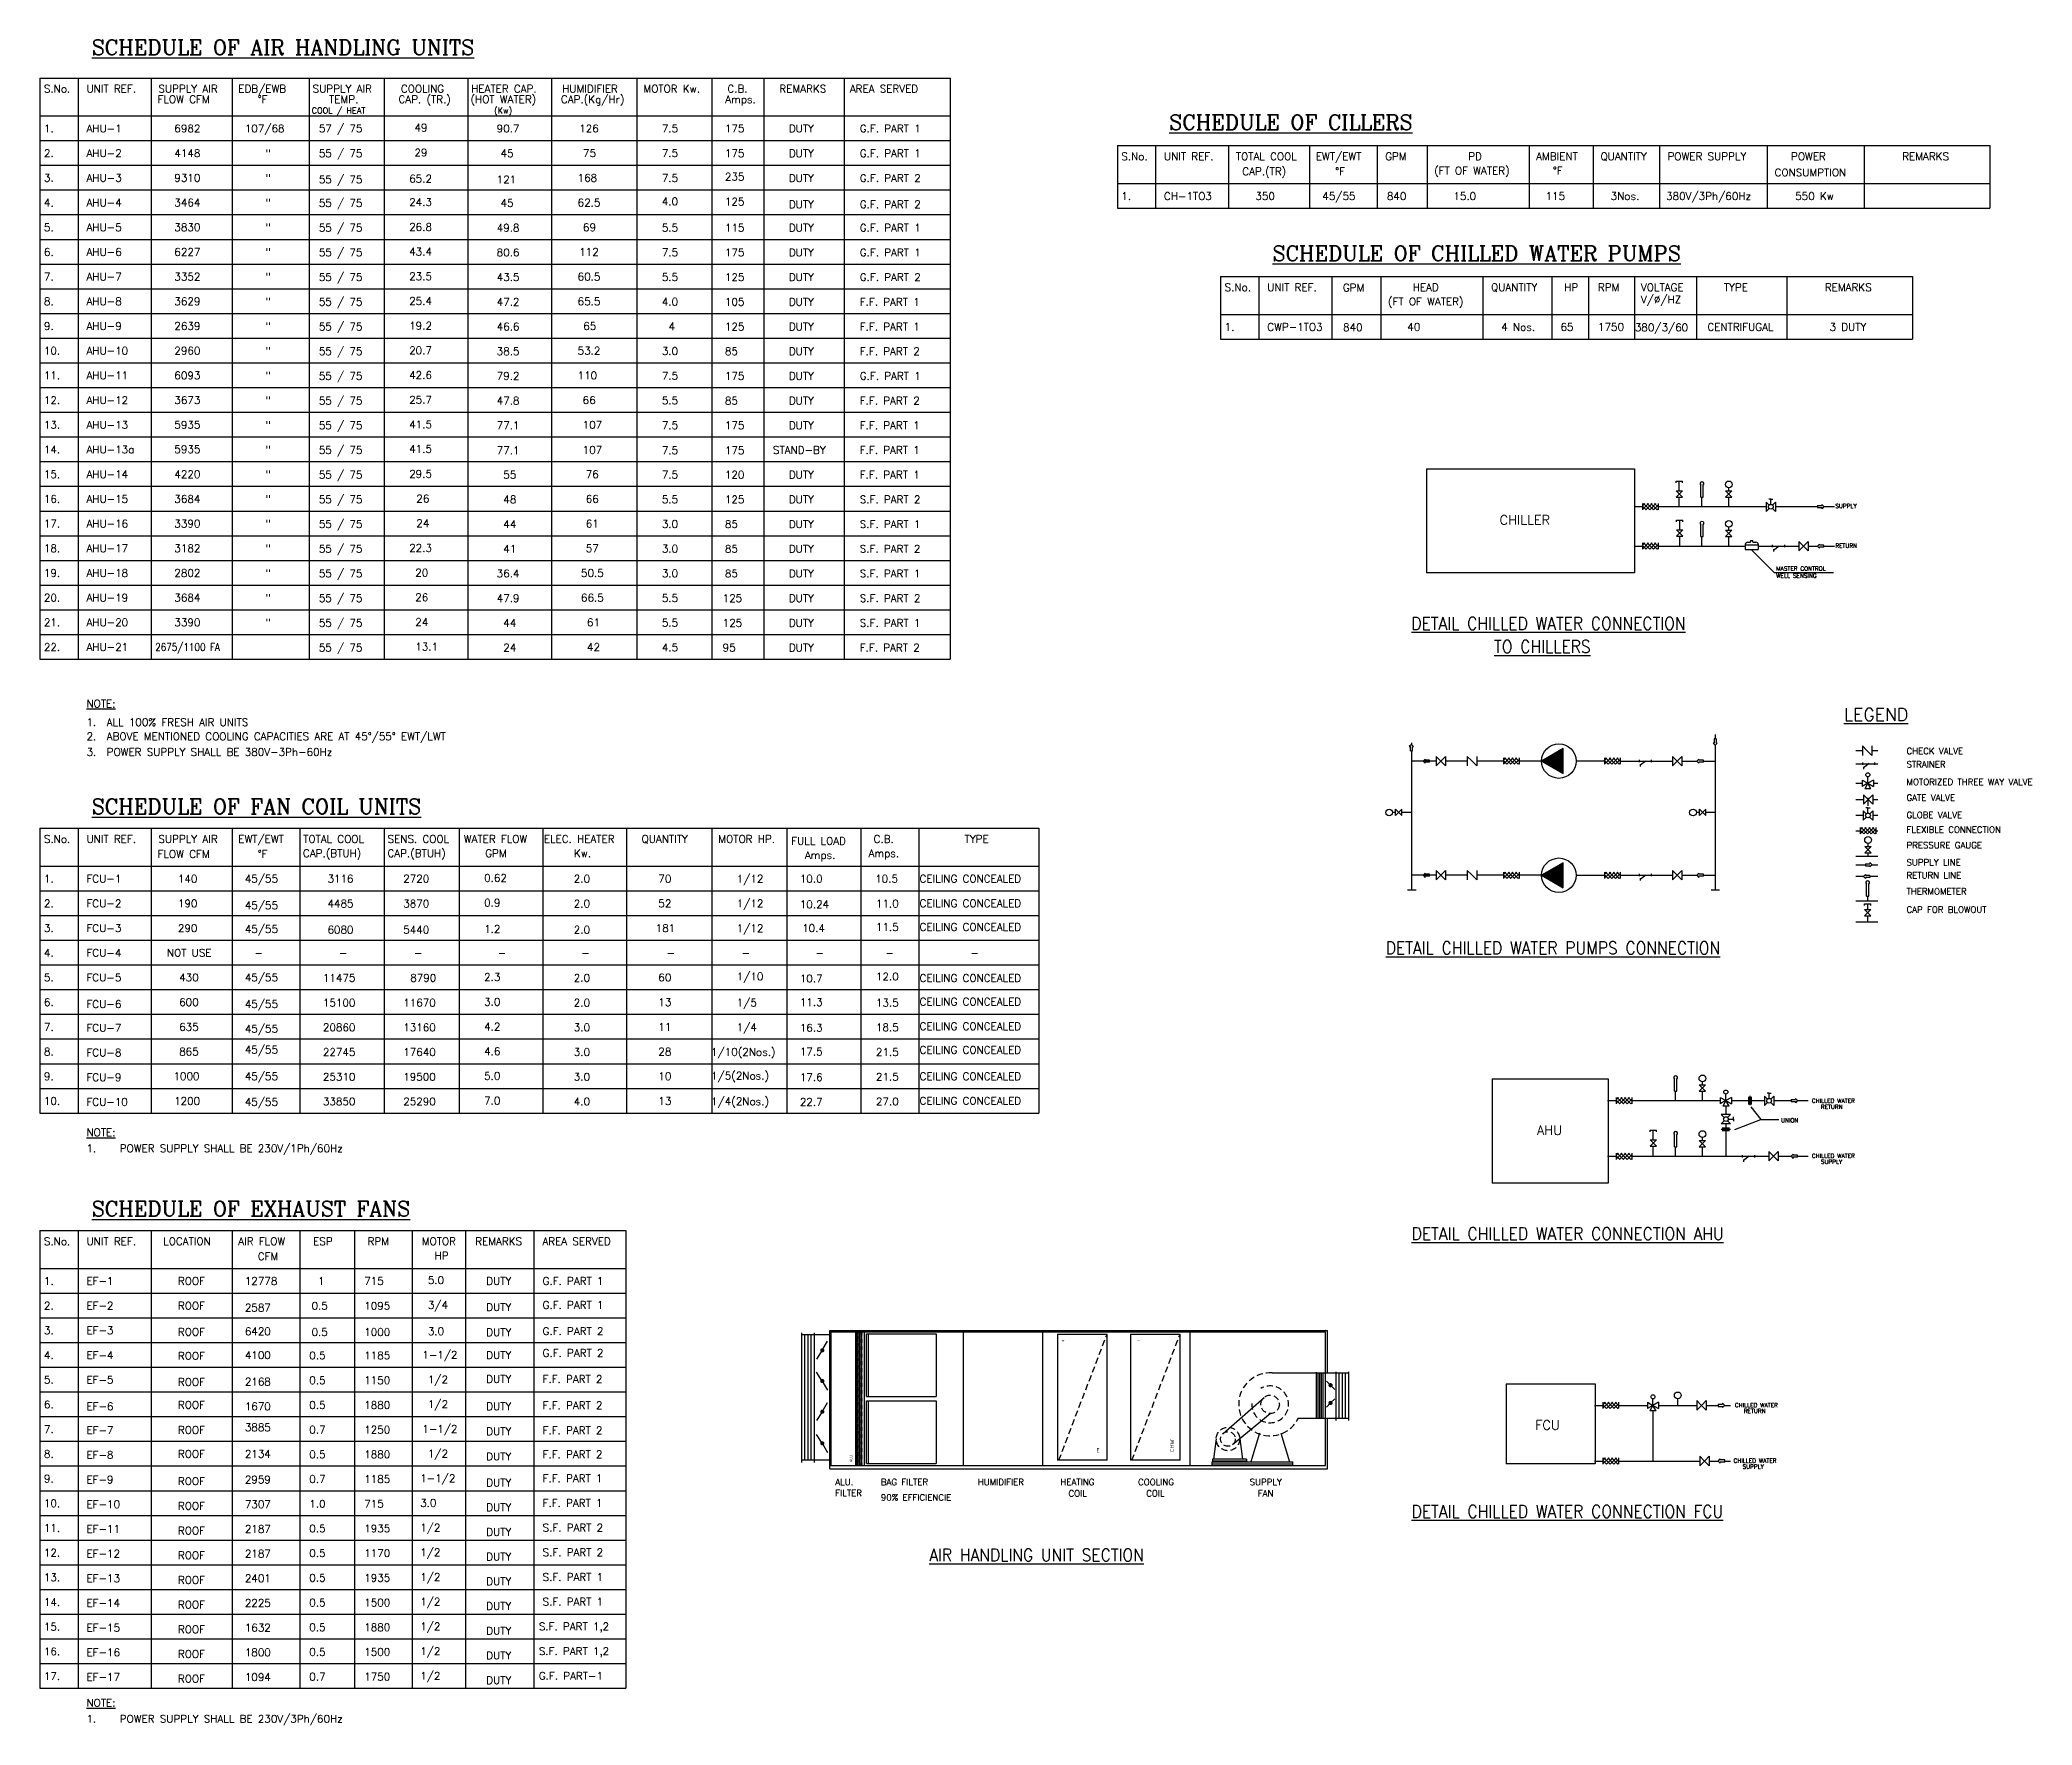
# Model space of a CAD drawing. Extents: x -665.2 to -586, y -323.8 to -256.8.
import ezdxf
from ezdxf.enums import TextEntityAlignment as Align

# ---------------------------------------------------------------- set-up
doc = ezdxf.new("R2010")
doc.units = 0
doc.header["$MEASUREMENT"] = 0
doc.header["$PDMODE"] = 34
doc.linetypes.add('HIDDEN', pattern=[0.375, 0.25, -0.125])
doc.layers.get('0').update_dxf_attribs({"color": 4, "linetype": 'CONTINUOUS'})
doc.layers.get('DEFPOINTS').update_dxf_attribs({"linetype": 'CONTINUOUS'})
for name, color, linetype in [('a-roof', 6, 'CONTINUOUS'), ('A-WIN', 4, 'CONTINUOUS'), ('AX', 6, 'CONTINUOUS'), ('TXT1', 2, 'CONTINUOUS')]:
    doc.layers.add(name, color=color, linetype=linetype)
doc.styles.add('ROMANC', font='ROMANC.SHX')
doc.styles.add('ROMANS', font='ROMANS.SHX', dxfattribs={"width": 0.6})
doc.styles.get("Standard").update_dxf_attribs({"font": 'ISOCP'})

msp = doc.modelspace()

# ---------------------------------------------------------------- texts
at = {"layer": 'A-WIN', "color": 0, "linetype": 'ByBlock'}
msp.add_text('ALU.', height=0.105, rotation=90, dxfattribs=at).set_placement((-632.929, -313.172), align=Align.MIDDLE)
at = {"layer": 'A-WIN', "color": 2, "linetype": 'ByBlock', "char_height": 0.167, "attachment_point": 5}
for s, insert in [('+', (-624.508, -308.489)), ('-', (-621.509, -308.489)), ('E', (-623.113, -312.855))]:
    msp.add_mtext(s, dxfattribs=dict(at, insert=insert))
at = {"layer": 'A-WIN', "color": 2, "linetype": 'ByBlock', "insert": (-620.173, -312.672), "char_height": 0.1667, "attachment_point": 5, "rotation": 90}
msp.add_mtext('CHW ', dxfattribs=at)
at = {"layer": 'TXT1', "color": 6, "style": 'ROMANC'}
for s, height, p in [('%%uSCHEDULE OF AIR HANDLING UNITS', 0.6, (-663.106, -257.386)), ('%%uSCHEDULE OF CILLERS', 0.6, (-620.285, -260.361)), ('%%uSCHEDULE OF CHILLED WATER PUMPS', 0.6, (-616.181, -265.575)), ('%%uLEGEND', 0.5, (-593.468, -283.861)), ('%%uSCHEDULE OF FAN COIL UNITS', 0.6, (-663.106, -287.564)), ('%%uSCHEDULE OF EXHAUST FANS', 0.6, (-663.106, -303.557))]:
    msp.add_text(s, height=height, dxfattribs=at).set_placement(p)
at = {"layer": 'TXT1', "style": 'ROMANS'}
for s, height, p in [('S.No.', 0.3019, (-665.009, -258.882)), ('UNIT REF.', 0.3019, (-663.315, -258.882)), ('SUPPLY AIR  ', 0.30187, (-660.456, -258.882)), ('EDB/EWB', 0.3019, (-657.281, -258.882)), ('SUPPLY AIR', 0.3019, (-654.326, -258.882)), ('COOLING', 0.3019, (-650.821, -258.882)), ('HEATER CAP.', 0.30187, (-648.026, -258.882)), ('HUMIDIFIER', 0.3019, (-644.41, -258.882)), ('MOTOR Kw.', 0.3019, (-641.183, -258.882)), ('C.B.', 0.3019, (-637.845, -258.882)), ('REMARKS', 0.3019, (-635.777, -258.882)), ('AREA SERVED', 0.30187, (-632.979, -258.882)), ('  FLOW CFM', 0.3019, (-660.904, -259.3)), ('%%dF', 0.3019, (-656.509, -259.3)), ('COOL / HEAT', 0.2364, (-654.366, -259.713)), ('TEMP.', 0.3019, (-653.676, -259.3)), ('CAP. (TR.)', 0.3019, (-650.917, -259.3)), ('(HOT WATER)', 0.30187, (-648.055, -259.3)), ('(Kw)', 0.2364, (-647.115, -259.713)), ('CAP.(Kg/Hr)', 0.30187, (-644.46, -259.3)), ('Amps.', 0.3019, (-637.932, -259.3)), ('1.', 0.3019, (-665.009, -260.462)), ('AHU-1', 0.3019, (-663.315, -260.462)), ('6982', 0.3019, (-659.823, -260.462)), ('107/68', 0.3019, (-657.023, -260.462)), ('57 / 75', 0.3019, (-654.081, -260.462)), ('49', 0.3019, (-650.282, -260.429)), ('90.7', 0.3019, (-647.013, -260.462)), ('126', 0.3019, (-643.734, -260.462)), ('7.5', 0.3019, (-640.451, -260.462)), ('175', 0.3019, (-637.943, -260.462)), ('DUTY', 0.3019, (-635.402, -260.462)), ('G.F. PART 1', 0.30187, (-632.583, -260.462)), ('2.', 0.3019, (-665.009, -261.443)), ('AHU-2', 0.3019, (-663.315, -261.443)), ('4148', 0.3019, (-659.823, -261.443)), ('"', 0.302, (-656.2, -261.448)), ('55 / 75', 0.3019, (-654.081, -261.448)), ('29', 0.3019, (-650.282, -261.415)), ('45', 0.3019, (-646.858, -261.448)), ('75', 0.3019, (-643.583, -261.443)), ('7.5', 0.3019, (-640.451, -261.443)), ('175', 0.3019, (-637.943, -261.448)), ('DUTY', 0.3019, (-635.402, -261.448)), ('G.F. PART 1', 0.30187, (-632.583, -261.448)), ('S.No.', 0.3019, (-622.187, -261.57)), ('UNIT REF.', 0.3019, (-620.493, -261.57)), ('TOTAL COOL', 0.3019, (-617.635, -261.57)), ('EWT/EWT', 0.3019, (-614.459, -261.57)), ('GPM', 0.3019, (-611.704, -261.57)), ('PD', 0.3019, (-608.402, -261.57)), ('AMBIENT', 0.3019, (-605.705, -261.57)), ('QUANTITY', 0.3019, (-603.145, -261.57)), ('POWER SUPPLY', 0.30187, (-600.482, -261.57)), ('POWER  ', 0.3019, (-595.574, -261.57)), ('REMARKS', 0.3019, (-591.157, -261.57)), ('235', 0.3019, (-637.943, -262.38)), ('CAP.(TR)', 0.3019, (-617.382, -262.167)), ('%%dF', 0.3019, (-613.688, -262.167)), ('(FT OF WATER)', 0.30187, (-609.758, -262.137)), ('%%DF', 0.3019, (-605.038, -262.137)), ('CONSUMPTION', 0.30187, (-596.228, -262.212)), ('3.', 0.3019, (-665.009, -262.425)), ('AHU-3', 0.3019, (-663.315, -262.425)), ('9310', 0.3019, (-659.823, -262.425)), ('"', 0.302, (-656.2, -262.43)), ('55 / 75', 0.3019, (-654.081, -262.49)), ('65.2', 0.3019, (-650.491, -262.457)), ('121', 0.3019, (-647.013, -262.49)), ('168', 0.3019, (-643.795, -262.425)), ('7.5', 0.3019, (-640.451, -262.43)), ('DUTY', 0.3019, (-635.402, -262.435)), ('G.F. PART 2', 0.30187, (-632.583, -262.435)), ('1.', 0.3019, (-622.187, -263.15)), ('CH-1TO3', 0.3019, (-620.493, -263.15)), ('350', 0.3019, (-616.861, -263.15)), ('45/55', 0.3019, (-614.201, -263.15)), ('840', 0.3019, (-611.637, -263.15)), ('15.0', 0.3019, (-608.991, -263.15)), ('115', 0.3019, (-605.329, -263.15)), ('3Nos.', 0.3019, (-602.741, -263.15)), ('380V/3Ph/60Hz', 0.30187, (-600.538, -263.15)), ('550 Kw', 0.3019, (-595.41, -263.15)), ('4.', 0.3019, (-665.009, -263.407)), ('AHU-4', 0.3019, (-663.315, -263.407)), ('3464', 0.3019, (-659.823, -263.407)), ('"', 0.302, (-656.2, -263.412)), ('55 / 75', 0.3019, (-654.081, -263.422)), ('24.3', 0.3019, (-650.491, -263.389)), ('45', 0.3019, (-646.858, -263.422)), ('62.5', 0.3019, (-643.795, -263.407)), ('4.0', 0.3019, (-640.451, -263.362)), ('125', 0.3019, (-637.943, -263.367)), ('DUTY', 0.3019, (-635.402, -263.477)), ('G.F. PART 2', 0.30187, (-632.583, -263.477)), ('5.', 0.3019, (-665.009, -264.389)), ('AHU-5', 0.3019, (-663.315, -264.389)), ('3830', 0.3019, (-659.823, -264.389)), ('"', 0.302, (-656.2, -264.394)), ('55 / 75', 0.3019, (-654.081, -264.409)), ('26.8', 0.3019, (-650.491, -264.376)), ('49.8', 0.3019, (-647.013, -264.409)), ('69', 0.3019, (-643.583, -264.389)), ('5.5', 0.3019, (-640.451, -264.404)), ('115', 0.3019, (-637.943, -264.409)), ('DUTY', 0.3019, (-635.402, -264.409)), ('G.F. PART 1', 0.30187, (-632.583, -264.409)), ('6.', 0.3019, (-665.009, -265.37)), ('AHU-6', 0.3019, (-663.315, -265.37)), ('6227', 0.3019, (-659.823, -265.37)), ('"', 0.302, (-656.2, -265.375)), ('55 / 75', 0.3019, (-654.081, -265.39)), ('43.4', 0.3019, (-650.491, -265.357)), ('80.6', 0.3019, (-647.013, -265.39)), ('112', 0.3019, (-643.734, -265.37)), ('7.5', 0.3019, (-640.451, -265.385)), ('175', 0.3019, (-637.943, -265.39)), ('DUTY', 0.3019, (-635.402, -265.39)), ('G.F. PART 1', 0.30187, (-632.583, -265.39)), ('55 / 75', 0.3019, (-654.081, -266.372)), ('23.5', 0.3019, (-650.491, -266.339)), ('7.', 0.3019, (-665.009, -266.352)), ('AHU-7', 0.3019, (-663.315, -266.352)), ('3352', 0.3019, (-659.823, -266.352)), ('"', 0.302, (-656.2, -266.357)), ('43.5', 0.3019, (-647.013, -266.372)), ('60.5', 0.3019, (-643.795, -266.352)), ('5.5', 0.3019, (-640.451, -266.367)), ('125', 0.3019, (-637.943, -266.372)), ('DUTY', 0.3019, (-635.402, -266.372)), ('G.F. PART 2', 0.30187, (-632.583, -266.372)), ('S.No.', 0.3019, (-618.083, -266.772)), ('UNIT REF.', 0.3019, (-616.389, -266.772)), ('GPM', 0.3019, (-613.386, -266.786)), ('HEAD', 0.3019, (-610.608, -266.772)), ('QUANTITY', 0.3019, (-607.495, -266.772)), ('HP', 0.3019, (-604.586, -266.772)), ('RPM', 0.3019, (-603.248, -266.772)), ('VOLTAGE', 0.3019, (-601.539, -266.775)), ('TYPE', 0.3019, (-598.245, -266.772)), ('REMARKS', 0.3019, (-594.23, -266.772)), ('8.', 0.3019, (-665.009, -267.334)), ('AHU-8', 0.3019, (-663.315, -267.334)), ('3629', 0.3019, (-659.823, -267.334)), ('"', 0.302, (-656.2, -267.339)), ('55 / 75', 0.3019, (-654.081, -267.354)), ('25.4', 0.3019, (-650.491, -267.321)), ('47.2', 0.3019, (-647.013, -267.354)), ('65.5', 0.3019, (-643.795, -267.334)), ('4.0', 0.3019, (-640.451, -267.349)), ('105', 0.3019, (-637.943, -267.354)), ('DUTY', 0.3019, (-635.402, -267.354)), ('F.F. PART 1', 0.30187, (-632.583, -267.354)), ('(FT OF WATER)', 0.30187, (-611.59, -267.34)), ('V/%%C/HZ', 0.3019, (-601.539, -267.261)), ('9.', 0.3019, (-665.009, -268.316)), ('AHU-9', 0.3019, (-663.315, -268.316)), ('2639', 0.3019, (-659.823, -268.316)), ('"', 0.302, (-656.2, -268.321)), ('55 / 75', 0.3019, (-654.081, -268.336)), ('19.2', 0.3019, (-650.491, -268.303)), ('46.6', 0.3019, (-647.013, -268.336)), ('65', 0.3019, (-643.574, -268.316)), ('4', 0.302, (-640.18, -268.331)), ('125', 0.3019, (-637.943, -268.336)), ('DUTY', 0.3019, (-635.402, -268.336)), ('F.F. PART 1', 0.30187, (-632.583, -268.336)), ('1.', 0.3019, (-618.083, -268.352)), ('CWP-1TO3', 0.3019, (-616.389, -268.352)), ('840', 0.3019, (-613.377, -268.366)), ('40', 0.3019, (-610.824, -268.352)), ('4 Nos.', 0.3019, (-607.091, -268.352)), ('65', 0.3019, (-604.736, -268.352)), ('1750', 0.3019, (-603.246, -268.352)), ('380/3/60', 0.3019, (-601.782, -268.371)), ('CENTRIFUGAL', 0.30187, (-598.896, -268.352)), ('3 DUTY ', 0.3019, (-594.043, -268.352)), ('10.', 0.3019, (-665.009, -269.297)), ('AHU-10', 0.3019, (-663.315, -269.297)), ('2960', 0.3019, (-659.823, -269.297)), ('"', 0.302, (-656.2, -269.302)), ('55 / 75', 0.3019, (-654.081, -269.317)), ('20.7', 0.3019, (-650.491, -269.284)), ('38.5', 0.3019, (-647.013, -269.317)), ('53.2', 0.3019, (-643.795, -269.297)), ('3.0', 0.3019, (-640.451, -269.312)), ('85', 0.3019, (-637.943, -269.317)), ('DUTY', 0.3019, (-635.402, -269.317)), ('F.F. PART 2', 0.30187, (-632.583, -269.317)), ('11.', 0.3019, (-665.009, -270.279)), ('AHU-11', 0.3019, (-663.315, -270.279)), ('6093', 0.3019, (-659.823, -270.279)), ('"', 0.302, (-656.2, -270.284)), ('55 / 75', 0.3019, (-654.081, -270.299)), ('42.6', 0.3019, (-650.491, -270.266)), ('79.2', 0.3019, (-647.013, -270.299)), ('110', 0.3019, (-643.795, -270.279)), ('7.5', 0.3019, (-640.451, -270.294)), ('175', 0.3019, (-637.943, -270.299)), ('DUTY', 0.3019, (-635.402, -270.299)), ('G.F. PART 1', 0.30187, (-632.583, -270.299)), ('12.', 0.3019, (-665.009, -271.261)), ('AHU-12', 0.3019, (-663.315, -271.261)), ('3673', 0.3019, (-659.823, -271.261)), ('"', 0.302, (-656.2, -271.266)), ('55 / 75', 0.3019, (-654.081, -271.281)), ('25.7', 0.3019, (-650.491, -271.248)), ('47.8', 0.3019, (-647.013, -271.281)), ('66', 0.3019, (-643.596, -271.261)), ('5.5', 0.3019, (-640.451, -271.276)), ('85', 0.3019, (-637.943, -271.281)), ('DUTY', 0.3019, (-635.402, -271.281)), ('F.F. PART 2', 0.30187, (-632.583, -271.281)), ('13.', 0.3019, (-665.009, -272.243)), ('AHU-13', 0.3019, (-663.315, -272.243)), ('5935', 0.3019, (-659.823, -272.243)), ('"', 0.302, (-656.2, -272.248)), ('55 / 75', 0.3019, (-654.081, -272.263)), ('41.5', 0.3019, (-650.491, -272.23)), ('77.1', 0.3019, (-647.013, -272.263)), ('107', 0.3019, (-643.596, -272.243)), ('7.5', 0.3019, (-640.451, -272.258)), ('175', 0.3019, (-637.943, -272.263)), ('DUTY', 0.3019, (-635.402, -272.263)), ('F.F. PART 1', 0.30187, (-632.583, -272.263)), ('14.', 0.3019, (-665.009, -273.224)), ('AHU-13a', 0.3019, (-663.315, -273.224)), ('5935', 0.3019, (-659.823, -273.213)), ('"', 0.302, (-656.2, -273.229)), ('55 / 75', 0.3019, (-654.081, -273.244)), ('41.5', 0.3019, (-650.491, -273.2)), ('77.1', 0.3019, (-647.013, -273.259)), ('107', 0.3019, (-643.596, -273.24)), ('7.5', 0.3019, (-640.451, -273.254)), ('175', 0.3019, (-637.943, -273.259)), ('STAND-BY', 0.3019, (-636.033, -273.244)), ('F.F. PART 1', 0.30187, (-632.583, -273.244)), ('15.', 0.3019, (-665.009, -274.206)), ('AHU-14', 0.3019, (-663.315, -274.206)), ('4220', 0.3019, (-659.823, -274.206)), ('"', 0.302, (-656.2, -274.211)), ('55 / 75', 0.3019, (-654.081, -274.226)), ('29.5', 0.3019, (-650.491, -274.193)), ('55', 0.3019, (-646.751, -274.226)), ('76', 0.3019, (-643.472, -274.206)), ('7.5', 0.3019, (-640.451, -274.221)), ('120', 0.3019, (-637.943, -274.226)), ('DUTY', 0.3019, (-635.402, -274.226)), ('F.F. PART 1', 0.30187, (-632.583, -274.226)), ('16.', 0.3019, (-665.009, -275.188)), ('AHU-15', 0.3019, (-663.315, -275.188)), ('3684', 0.3019, (-659.823, -275.188)), ('"', 0.302, (-656.2, -275.193)), ('55 / 75', 0.3019, (-654.081, -275.208)), ('26', 0.3019, (-650.208, -275.175)), ('48', 0.3019, (-646.751, -275.208)), ('66', 0.3019, (-643.472, -275.188)), ('5.5', 0.3019, (-640.451, -275.203)), ('125', 0.3019, (-637.943, -275.208)), ('DUTY', 0.3019, (-635.402, -275.208)), ('S.F. PART 2', 0.30187, (-632.583, -275.208)), ('SUPPLY', 0.1667, (-593.814, -275.399)), ('17.', 0.3019, (-665.009, -276.17)), ('AHU-16', 0.3019, (-663.315, -276.17)), ('3390', 0.3019, (-659.823, -276.17)), ('"', 0.302, (-656.2, -276.175)), ('55 / 75', 0.3019, (-654.081, -276.19)), ('24', 0.3019, (-650.208, -276.157)), ('44', 0.3019, (-646.751, -276.19)), ('61', 0.3019, (-643.472, -276.17)), ('3.0', 0.3019, (-640.451, -276.185)), ('85', 0.3019, (-637.943, -276.19)), ('DUTY', 0.3019, (-635.402, -276.19)), ('S.F. PART 1', 0.30187, (-632.583, -276.19)), ('CHILLER', 0.3752, (-607.155, -276.06)), ('18.', 0.3019, (-665.009, -277.151)), ('AHU-17', 0.3019, (-663.315, -277.151)), ('3182', 0.3019, (-659.823, -277.151)), ('"', 0.302, (-656.2, -277.156)), ('55 / 75', 0.3019, (-654.081, -277.171)), ('22.3', 0.3019, (-650.491, -277.138)), ('41', 0.3019, (-646.751, -277.171)), ('57', 0.3019, (-643.472, -277.151)), ('3.0', 0.3019, (-640.451, -277.166)), ('85', 0.3019, (-637.943, -277.171)), ('DUTY', 0.3019, (-635.402, -277.171)), ('S.F. PART 2', 0.30187, (-632.583, -277.171)), ('RETURN', 0.1667, (-593.814, -276.979)), ('19.', 0.3019, (-665.009, -278.133)), ('AHU-18', 0.3019, (-663.315, -278.133)), ('2802', 0.3019, (-659.823, -278.133)), ('"', 0.302, (-656.2, -278.138)), ('55 / 75', 0.3019, (-654.081, -278.153)), ('20', 0.3019, (-650.249, -278.12)), ('36.4', 0.3019, (-647.013, -278.153)), ('50.5', 0.3019, (-643.663, -278.133)), ('3.0', 0.3019, (-640.451, -278.148)), ('85', 0.3019, (-637.943, -278.153)), ('DUTY', 0.3019, (-635.402, -278.153)), ('S.F. PART 1', 0.30187, (-632.583, -278.153)), ('MASTER CONTROL', 0.16667, (-596.16, -277.887)), ('WELL SENSING', 0.16667, (-596.16, -278.174)), ('20.', 0.3019, (-665.009, -279.115)), ('AHU-19', 0.3019, (-663.315, -279.115)), ('3684', 0.3019, (-659.823, -279.115)), ('"', 0.302, (-656.2, -279.12)), ('55 / 75', 0.3019, (-654.081, -279.135)), ('26', 0.3019, (-650.249, -279.102)), ('47.9', 0.3019, (-647.013, -279.135)), ('66.5', 0.3019, (-643.663, -279.115)), ('5.5', 0.3019, (-640.451, -279.13)), ('125', 0.3019, (-638.033, -279.135)), ('DUTY', 0.3019, (-635.402, -279.135)), ('S.F. PART 2', 0.30187, (-632.583, -279.135)), ('21.', 0.3019, (-665.009, -280.097)), ('AHU-20', 0.3019, (-663.315, -280.097)), ('3390', 0.3019, (-659.823, -280.097)), ('"', 0.302, (-656.2, -280.102)), ('55 / 75', 0.3019, (-654.081, -280.117)), ('24', 0.3019, (-650.249, -280.084)), ('44', 0.3019, (-646.751, -280.117)), ('61', 0.3019, (-643.425, -280.097)), ('5.5', 0.3019, (-640.451, -280.112)), ('125', 0.3019, (-638.033, -280.117)), ('DUTY', 0.3019, (-635.402, -280.117)), ('S.F. PART 1', 0.30187, (-632.583, -280.117)), ('22.', 0.3019, (-665.009, -281.078)), ('AHU-21', 0.3019, (-663.315, -281.078)), ('55 / 75', 0.3019, (-654.081, -281.098)), ('13.1', 0.3019, (-650.249, -281.065)), ('24', 0.3019, (-646.751, -281.098)), ('42', 0.3019, (-643.425, -281.078)), ('4.5', 0.3019, (-640.451, -281.093)), ('95', 0.3019, (-638.033, -281.098)), ('DUTY', 0.3019, (-635.402, -281.098)), ('F.F. PART 2', 0.30187, (-632.583, -281.098)), ('%%uNOTE:', 0.3019, (-663.315, -283.324)), ('1.  ALL 100% FRESH AIR UNITS', 0.30187, (-663.315, -284.064)), ('2.  ABOVE MENTIONED COOLING CAPACITIES ARE AT 45%%d/55%%d EWT/LWT', 0.30187, (-663.315, -284.628)), ('3.  POWER SUPPLY SHALL BE 380V-3Ph-60Hz', 0.30187, (-663.315, -285.248)), ('CHECK VALVE', 0.25, (-590.983, -285.186)), ('STRAINER', 0.25, (-590.983, -285.711)), ('MOTORIZED THREE WAY VALVE', 0.25, (-590.983, -286.41)), ('GATE VALVE', 0.25, (-590.983, -287.037)), ('GLOBE VALVE', 0.25, (-590.983, -287.728)), ('FLEXIBLE CONNECTION', 0.25, (-590.983, -288.309)), ('S.No.', 0.3019, (-665.009, -288.707)), ('UNIT REF.', 0.3019, (-663.315, -288.707)), ('SUPPLY AIR  ', 0.30187, (-660.456, -288.707)), ('EWT/EWT', 0.3019, (-657.281, -288.707)), ('%%dF', 0.3019, (-656.509, -289.304)), ('TOTAL COOL', 0.3019, (-654.704, -288.707)), ('CAP.(BTUH)', 0.3019, (-654.711, -289.274)), ('CAP.(BTUH)', 0.3019, (-651.355, -289.274)), ('SENS. COOL', 0.3019, (-651.348, -288.707)), ('WATER FLOW', 0.3019, (-648.322, -288.707)), ('GPM', 0.3019, (-647.471, -289.274)), ('ELEC. HEATER', 0.30187, (-645.137, -288.707)), ('Kw.', 0.3019, (-643.944, -289.274)), ('QUANTITY', 0.3019, (-641.253, -288.707)), ('MOTOR HP.', 0.3019, (-638.205, -288.707)), ('FULL LOAD', 0.3019, (-635.306, -288.783)), ('Amps.', 0.3019, (-632.235, -289.274)), ('C.B.', 0.3019, (-632.032, -288.707)), ('TYPE', 0.3019, (-628.417, -288.707)), ('PRESSURE GAUGE', 0.25, (-590.983, -288.926)), ('  FLOW CFM', 0.3019, (-660.904, -289.304)), ('Amps.', 0.3019, (-634.767, -289.35)), ('SUPPLY LINE', 0.25, (-590.983, -289.613)), ('1.', 0.3019, (-665.009, -290.287)), ('FCU-1', 0.3019, (-663.315, -290.287)), ('140', 0.3019, (-659.682, -290.287)), ('45/55', 0.3019, (-657.023, -290.287)), ('3116', 0.3019, (-653.738, -290.287)), ('2720', 0.3019, (-650.727, -290.287)), ('0.62', 0.3019, (-647.513, -290.254)), ('2.0', 0.3019, (-643.951, -290.287)), ('70', 0.3019, (-640.589, -290.287)), ('1/12', 0.3019, (-637.473, -290.287)), ('10.0', 0.3019, (-634.965, -290.287)), ('10.5', 0.3019, (-631.971, -290.287)), ('CEILING CONCEALED', 0.30187, (-630.206, -290.287)), ('THERMOMETER', 0.25, (-590.983, -290.765)), ('RETURN LINE', 0.25, (-590.983, -290.127)), ('2.', 0.3019, (-665.009, -291.269)), ('FCU-2', 0.3019, (-663.315, -291.269)), ('190', 0.3019, (-659.682, -291.269)), ('45/55', 0.3019, (-657.023, -291.344)), ('4485', 0.3019, (-653.738, -291.274)), ('3870', 0.3019, (-650.727, -291.274)), ('0.9', 0.3019, (-647.513, -291.241)), ('2.0', 0.3019, (-643.951, -291.274)), ('52', 0.3019, (-640.589, -291.269)), ('1/12', 0.3019, (-637.473, -291.269)), ('10.24', 0.3019, (-634.965, -291.306)), ('11.0', 0.3019, (-631.941, -291.274)), ('CEILING CONCEALED', 0.30187, (-630.206, -291.264)), ('CAP FOR BLOWOUT', 0.25, (-590.983, -291.487)), ('3.', 0.3019, (-665.009, -292.251)), ('FCU-3', 0.3019, (-663.315, -292.251)), ('290', 0.3019, (-659.682, -292.251)), ('45/55', 0.3019, (-657.023, -292.288)), ('6080', 0.3019, (-653.738, -292.315)), ('5440', 0.3019, (-650.727, -292.315)), ('1.2', 0.3019, (-647.513, -292.282)), ('2.0', 0.3019, (-643.951, -292.315)), ('181', 0.3019, (-640.695, -292.251)), ('1/12', 0.3019, (-637.473, -292.256)), ('10.4', 0.3019, (-634.874, -292.25)), ('11.5', 0.3019, (-631.941, -292.206)), ('CEILING CONCEALED', 0.30187, (-630.206, -292.204)), ('4.', 0.3019, (-665.009, -293.232)), ('FCU-4', 0.3019, (-663.315, -293.232)), ('NOT USE', 0.3019, (-660.118, -293.232)), ('-', 0.302, (-656.639, -293.232)), ('-', 0.302, (-653.283, -293.232)), ('-', 0.302, (-650.305, -293.232)), ('-', 0.302, (-646.972, -293.232)), ('-', 0.302, (-643.655, -293.232)), ('-', 0.302, (-640.263, -293.232)), ('-', 0.302, (-637.28, -293.232)), ('-', 0.302, (-634.343, -293.232)), ('-', 0.302, (-631.561, -293.232)), ('-', 0.302, (-628.183, -293.232)), ('5.', 0.3019, (-665.009, -294.214)), ('FCU-5', 0.3019, (-663.315, -294.214)), ('430', 0.3019, (-659.632, -294.214)), ('45/55', 0.3019, (-657.023, -294.214)), ('11475', 0.3019, (-653.92, -294.229)), ('8790', 0.3019, (-650.451, -294.229)), ('2.3', 0.3019, (-647.513, -294.196)), ('2.0', 0.3019, (-643.951, -294.229)), ('60', 0.3019, (-640.589, -294.214)), ('1/10', 0.3019, (-637.473, -294.169)), ('10.7', 0.3019, (-634.965, -294.252)), ('12.0', 0.3019, (-631.941, -294.174)), ('CEILING CONCEALED', 0.30187, (-630.206, -294.235)), ('6.', 0.3019, (-665.009, -295.196)), ('FCU-6', 0.3019, (-663.315, -295.271)), ('600', 0.3019, (-659.632, -295.196)), ('45/55', 0.3019, (-657.023, -295.271)), ('15100', 0.3019, (-653.92, -295.216)), ('11670', 0.3019, (-650.727, -295.216)), ('3.0', 0.3019, (-647.513, -295.183)), ('2.0', 0.3019, (-643.951, -295.216)), ('13', 0.3019, (-640.589, -295.196)), ('1/5', 0.3019, (-637.473, -295.211)), ('11.3', 0.3019, (-634.965, -295.196)), ('13.5', 0.3019, (-631.941, -295.216)), ('CEILING CONCEALED', 0.30187, (-630.206, -295.175)), ('7.', 0.3019, (-665.009, -296.178)), ('FCU-7', 0.3019, (-663.315, -296.215)), ('635', 0.3019, (-659.632, -296.178)), ('45/55', 0.3019, (-657.023, -296.253)), ('20860', 0.3019, (-653.92, -296.197)), ('13160', 0.3019, (-650.727, -296.197)), ('4.2', 0.3019, (-647.513, -296.165)), ('3.0', 0.3019, (-643.951, -296.197)), ('11', 0.3019, (-640.589, -296.178)), ('1/4', 0.3019, (-637.473, -296.193)), ('16.3', 0.3019, (-634.965, -296.215)), ('18.5', 0.3019, (-631.941, -296.197)), ('CEILING CONCEALED', 0.30187, (-630.206, -296.151)), ('8.', 0.3019, (-665.009, -297.159)), ('FCU-8', 0.3019, (-663.315, -297.197)), ('865', 0.3019, (-659.632, -297.159)), ('45/55', 0.3019, (-657.023, -297.083)), ('22745', 0.3019, (-653.92, -297.179)), ('17640', 0.3019, (-650.727, -297.179)), ('4.6', 0.3019, (-647.513, -297.146)), ('3.0', 0.3019, (-643.951, -297.179)), ('28', 0.3019, (-640.589, -297.159)), ('1/10(2Nos.)', 0.30187, (-638.493, -297.174)), ('17.5', 0.3019, (-634.965, -297.159)), ('21.5', 0.3019, (-631.941, -297.179)), ('CEILING CONCEALED', 0.30187, (-630.206, -297.092)), ('9.', 0.3019, (-665.009, -298.141)), ('FCU-9', 0.3019, (-663.315, -298.179)), ('1000', 0.3019, (-659.859, -298.141)), ('45/55', 0.3019, (-657.023, -298.141)), ('25310', 0.3019, (-653.92, -298.161)), ('19500', 0.3019, (-650.727, -298.161)), ('5.0', 0.3019, (-647.513, -298.128)), ('3.0', 0.3019, (-643.951, -298.161)), ('10', 0.3019, (-640.589, -298.141)), ('1/5(2Nos.)', 0.3019, (-638.493, -298.118)), ('17.6', 0.3019, (-634.965, -298.178)), ('21.5', 0.3019, (-631.941, -298.161)), ('CEILING CONCEALED', 0.30187, (-630.206, -298.141)), ('10.', 0.3019, (-665.009, -299.123)), ('FCU-10', 0.3019, (-663.315, -299.16)), ('1200', 0.3019, (-659.834, -299.123)), ('45/55', 0.3019, (-657.023, -299.16)), ('33850', 0.3019, (-653.92, -299.143)), ('25290', 0.3019, (-650.727, -299.143)), ('7.0', 0.3019, (-647.513, -299.11)), ('4.0', 0.3019, (-643.951, -299.143)), ('13', 0.3019, (-640.589, -299.123)), ('1/4(2Nos.)', 0.3019, (-638.493, -299.138)), ('22.7', 0.3019, (-634.965, -299.16)), ('27.0', 0.3019, (-631.941, -299.143)), ('CEILING CONCEALED', 0.30187, (-630.206, -299.117)), ('CHILLED WATER', 0.16667, (-594.744, -299.048)), ('RETURN', 0.1667, (-594.388, -299.285)), ('%%uNOTE:', 0.3019, (-663.315, -300.37)), ('AHU', 0.3752, (-605.67, -300.317)), ('UNION', 0.1667, (-595.968, -299.826)), ('1.    POWER SUPPLY SHALL BE 230V/1Ph/60Hz', 0.30187, (-663.315, -301.006)), ('CHILLED WATER', 0.16667, (-594.744, -301.236)), ('SUPPLY', 0.1667, (-594.388, -301.473)), ('S.No.', 0.3019, (-665.009, -304.7)), ('UNIT REF.', 0.3019, (-663.315, -304.7)), ('LOCATION', 0.3019, (-660.267, -304.7)), ('AIR FLOW', 0.3019, (-657.281, -304.7)), ('ESP', 0.3019, (-654.309, -304.7)), ('RPM', 0.3019, (-652.144, -304.7)), ('MOTOR', 0.3019, (-649.99, -304.7)), ('REMARKS', 0.3019, (-647.867, -304.7)), ('AREA SERVED', 0.30187, (-645.196, -304.7)), ('CFM', 0.3019, (-656.509, -305.298)), ('HP', 0.3019, (-649.48, -305.268)), ('1.', 0.3019, (-665.009, -306.28)), ('EF-1', 0.3019, (-663.315, -306.28)), ('ROOF', 0.3019, (-659.682, -306.28)), ('12778', 0.3019, (-657.023, -306.28)), ('1', 0.302, (-654.112, -306.28)), ('715', 0.3019, (-652.278, -306.28)), ('5.0', 0.3019, (-649.75, -306.247)), ('DUTY', 0.3019, (-647.428, -306.28)), ('G.F. PART 1', 0.30187, (-645.188, -306.28)), ('2.', 0.3019, (-665.009, -307.262)), ('EF-2', 0.3019, (-663.315, -307.262)), ('ROOF', 0.3019, (-659.682, -307.262)), ('2587', 0.3019, (-657.023, -307.338)), ('0.5', 0.3019, (-654.372, -307.267)), ('1095', 0.3019, (-652.278, -307.267)), ('3/4', 0.3019, (-649.75, -307.234)), ('DUTY', 0.3019, (-647.428, -307.32)), ('G.F. PART 1', 0.30187, (-645.188, -307.233)), ('3.', 0.3019, (-665.009, -308.244)), ('EF-3', 0.3019, (-663.315, -308.244)), ('ROOF', 0.3019, (-659.682, -308.302)), ('6420', 0.3019, (-657.023, -308.282)), ('3.0', 0.3019, (-649.75, -308.276)), ('G.F. PART 2', 0.30187, (-645.188, -308.273)), ('0.5', 0.3019, (-654.372, -308.309)), ('1000', 0.3019, (-652.278, -308.309)), ('DUTY', 0.3019, (-647.428, -308.317)), ('4.', 0.3019, (-665.009, -309.226)), ('EF-4', 0.3019, (-663.315, -309.226)), ('ROOF', 0.3019, (-659.682, -309.255)), ('4100', 0.3019, (-657.023, -309.226)), ('0.5', 0.3019, (-654.459, -309.241)), ('1185', 0.3019, (-652.278, -309.241)), ('1-1/2', 0.3019, (-649.967, -309.213)), ('DUTY', 0.3019, (-647.428, -309.226)), ('G.F. PART 2', 0.30187, (-645.188, -309.14)), ('5.', 0.3019, (-665.009, -310.207)), ('EF-5', 0.3019, (-663.315, -310.207)), ('ROOF', 0.3019, (-659.682, -310.295)), ('2168', 0.3019, (-657.023, -310.283)), ('0.5', 0.3019, (-654.459, -310.227)), ('1150', 0.3019, (-652.278, -310.227)), ('1/2', 0.3019, (-649.75, -310.194)), ('DUTY', 0.3019, (-647.428, -310.179)), ('F.F. PART 2', 0.30187, (-645.188, -310.179)), ('6.', 0.3019, (-665.009, -311.189)), ('EF-6', 0.3019, (-663.315, -311.265)), ('ROOF', 0.3019, (-659.682, -311.204)), ('1670', 0.3019, (-657.023, -311.264)), ('0.5', 0.3019, (-654.459, -311.209)), ('1880', 0.3019, (-652.278, -311.209)), ('1/2', 0.3019, (-649.75, -311.176)), ('DUTY', 0.3019, (-647.428, -311.262)), ('F.F. PART 2', 0.30187, (-645.188, -311.219)), ('CHILLED WATER', 0.16667, (-597.804, -311.146)), ('7.', 0.3019, (-665.009, -312.171)), ('EF-7', 0.3019, (-663.315, -312.209)), ('ROOF', 0.3019, (-659.682, -312.201)), ('3885', 0.3019, (-657.023, -312.095)), ('0.7', 0.3019, (-654.459, -312.191)), ('1250', 0.3019, (-652.278, -312.191)), ('1-1/2', 0.3019, (-649.967, -312.158)), ('DUTY', 0.3019, (-647.428, -312.259)), ('F.F. PART 2', 0.30187, (-645.188, -312.216)), ('FCU', 0.3752, (-605.742, -312.04)), ('RETURN', 0.1667, (-597.449, -311.383)), ('8.', 0.3019, (-665.009, -313.153)), ('EF-8', 0.3019, (-663.315, -313.19)), ('ROOF', 0.3019, (-659.682, -313.154)), ('2134', 0.3019, (-657.023, -313.152)), ('0.5', 0.3019, (-654.459, -313.173)), ('1880', 0.3019, (-652.278, -313.173)), ('1/2', 0.3019, (-649.75, -313.14)), ('DUTY', 0.3019, (-647.428, -313.255)), ('F.F. PART 2', 0.30187, (-645.188, -313.169)), ('CHILLED WATER', 0.16667, (-597.857, -313.352)), ('SUPPLY', 0.1667, (-597.501, -313.589)), ('9.', 0.3019, (-665.009, -314.134)), ('EF-9', 0.3019, (-663.315, -314.172)), ('ROOF', 0.3019, (-659.682, -314.237)), ('2959', 0.3019, (-657.023, -314.172)), ('0.7', 0.3019, (-654.459, -314.154)), ('1185', 0.3019, (-652.278, -314.154)), ('1-1/2', 0.3019, (-650.054, -314.121)), ('DUTY', 0.3019, (-647.428, -314.295)), ('F.F. PART 1', 0.30187, (-645.188, -314.122)), ('ALU.', 0.2502, (-633.558, -314.248)), ('BAG FILTER', 0.2502, (-631.744, -314.248)), ('HUMIDIFIER', 0.2502, (-627.891, -314.248)), ('HEATING', 0.2502, (-624.609, -314.248)), ('COOLING', 0.2502, (-621.522, -314.248)), ('SUPPLY', 0.2502, (-617.087, -314.248)), ('10.', 0.3019, (-665.009, -315.116)), ('EF-10', 0.3019, (-663.315, -315.154)), ('ROOF', 0.3019, (-659.682, -315.219)), ('7307', 0.3019, (-657.023, -315.154)), ('1.0', 0.3019, (-654.459, -315.136)), ('715', 0.3019, (-652.278, -315.136)), ('3.0', 0.3019, (-650.054, -315.103)), ('DUTY', 0.3019, (-647.428, -315.277)), ('F.F. PART 1', 0.30187, (-645.188, -315.103)), ('FILTER', 0.2502, (-633.558, -314.682)), ('90% EFFICIENCIE', 0.2502, (-631.744, -314.859)), ('COIL', 0.2502, (-624.288, -314.698)), ('COIL', 0.2502, (-621.2, -314.698)), ('FAN', 0.2502, (-616.766, -314.698)), ('11.', 0.3019, (-665.009, -316.098)), ('EF-11', 0.3019, (-663.315, -316.136)), ('ROOF', 0.3019, (-659.682, -316.201)), ('2187', 0.3019, (-657.023, -316.135)), ('0.5', 0.3019, (-654.459, -316.118)), ('1935', 0.3019, (-652.278, -316.118)), ('1/2', 0.3019, (-650.054, -316.085)), ('S.F. PART 2', 0.30187, (-645.188, -316.085)), ('1/2', 0.3019, (-650.054, -317.067)), ('DUTY', 0.3019, (-647.428, -316.258)), ('12.', 0.3019, (-665.009, -317.08)), ('EF-12', 0.3019, (-663.315, -317.117)), ('ROOF', 0.3019, (-659.682, -317.182)), ('2187', 0.3019, (-657.023, -317.117)), ('0.5', 0.3019, (-654.459, -317.1)), ('1170', 0.3019, (-652.278, -317.1)), ('DUTY', 0.3019, (-647.428, -317.24)), ('S.F. PART 2', 0.30187, (-645.188, -317.067)), ('13.', 0.3019, (-665.009, -318.061)), ('EF-13', 0.3019, (-663.315, -318.099)), ('ROOF', 0.3019, (-659.682, -318.164)), ('2401', 0.3019, (-657.023, -318.099)), ('0.5', 0.3019, (-654.459, -318.081)), ('1935', 0.3019, (-652.278, -318.081)), ('1/2', 0.3019, (-650.054, -318.048)), ('DUTY', 0.3019, (-647.428, -318.222)), ('S.F. PART 1', 0.30187, (-645.188, -318.049)), ('14.', 0.3019, (-665.009, -319.043)), ('EF-14', 0.3019, (-663.315, -319.081)), ('ROOF', 0.3019, (-659.682, -319.146)), ('2225', 0.3019, (-657.023, -319.081)), ('0.5', 0.3019, (-654.459, -319.063)), ('1500', 0.3019, (-652.278, -319.063)), ('1/2', 0.3019, (-650.054, -319.03)), ('DUTY', 0.3019, (-647.428, -319.204)), ('S.F. PART 1', 0.30187, (-645.188, -319.03)), ('15.', 0.3019, (-665.009, -320.025)), ('EF-15', 0.3019, (-663.315, -320.063)), ('ROOF', 0.3019, (-659.682, -320.128)), ('1632', 0.3019, (-657.023, -320.062)), ('0.5', 0.3019, (-654.459, -320.045)), ('1880', 0.3019, (-652.278, -320.045)), ('1/2', 0.3019, (-650.054, -320.012)), ('S.F. PART 1,2', 0.30187, (-645.338, -320.012)), ('1/2', 0.3019, (-650.054, -320.994)), ('DUTY', 0.3019, (-647.428, -320.185)), ('16.', 0.3019, (-665.009, -321.007)), ('EF-16', 0.3019, (-663.315, -321.044)), ('ROOF', 0.3019, (-659.682, -321.109)), ('1800', 0.3019, (-657.023, -321.044)), ('0.5', 0.3019, (-654.459, -321.027)), ('1500', 0.3019, (-652.278, -321.027)), ('DUTY', 0.3019, (-647.428, -321.167)), ('S.F. PART 1,2', 0.30187, (-645.338, -320.994)), ('17.', 0.3019, (-665.009, -321.989)), ('EF-17', 0.3019, (-663.315, -322.026)), ('ROOF', 0.3019, (-659.682, -322.091)), ('1094', 0.3019, (-657.023, -322.026)), ('0.7', 0.3019, (-654.459, -322.008)), ('1750', 0.3019, (-652.278, -322.008)), ('1/2', 0.3019, (-650.054, -321.975)), ('DUTY', 0.3019, (-647.428, -322.149)), ('G.F. PART-1', 0.30187, (-645.338, -321.976)), ('%%uNOTE:', 0.3019, (-663.315, -323.049)), ('1.    POWER SUPPLY SHALL BE 230V/3Ph/60Hz', 0.30187, (-663.315, -323.685))]:
    msp.add_text(s, height=height, dxfattribs=at).set_placement(p)
at = {"layer": 'TXT1', "color": 6, "style": 'ROMANC', "width": 0.9}
for s, p in [('%%uDETAIL CHILLED WATER CONNECTION', (-610.663, -280.238)), ('%%UTO CHILLERS', (-607.376, -281.155)), ('%%uDETAIL CHILLED WATER PUMPS CONNECTION', (-611.679, -293.136)), ('%%uDETAIL CHILLED WATER CONNECTION AHU', (-610.651, -304.495)), ('%%uDETAIL CHILLED WATER CONNECTION FCU', (-610.651, -315.538)), ('%%uAIR HANDLING UNIT SECTION', (-629.82, -317.269))]:
    msp.add_text(s, height=0.5, dxfattribs=at).set_placement(p)
at = {"layer": 'TXT1', "style": 'ROMANS', "width": 0.85}
msp.add_text('2675/1100 FA', height=0.30187, dxfattribs=at).set_placement((-660.585, -281.078))

# ---------------------------------------------------------------- blocks, each defined once
blk = doc.blocks.new('PU')
at = {"layer": 'AX'}
h = blk.add_hatch(dxfattribs=at)
h.set_pattern_fill('ANSI31', color=2, scale=100, style=0)
h.set_pattern_definition([(45, (127530.477, -118447.803), (-8.8388348, 8.8388348), [])])
h.paths.add_polyline_path([(-511, 154), (348, -343), (348, 650)])
at = {"layer": 'AX', "color": 2}
blk.add_lwpolyline([(-511, 154), (348, -343), (348, 650)], close=True, dxfattribs=at)
at = {"layer": 'AX', "color": 3}
blk.add_circle((175, 154), 686, dxfattribs=at)
blk = doc.blocks.new('*X2')
at = {"color": 0}
for p, q in [((4.191, 9.091), (4.2, 9.1)), ((4.191, 9.041), (4.2, 9.05)), ((4.191, 8.991), (4.2, 9)), ((4.191, 8.941), (4.2, 8.95)), ((4.191, 8.891), (4.2, 8.9)), ((4.191, 8.841), (4.2, 8.85)), ((4.191, 8.791), (4.2, 8.8)), ((4.191, 8.741), (4.2, 8.75)), ((4.191, 8.691), (4.2, 8.7)), ((4.191, 8.641), (4.2, 8.65)), ((4.191, 8.591), (4.2, 8.6)), ((4.2, 9.1), (4.25, 9.1)), ((4.2, 9.05), (4.25, 9.05)), ((4.2, 9), (4.25, 9)), ((4.2, 8.95), (4.25, 8.95)), ((4.2, 8.9), (4.25, 8.9)), ((4.2, 8.85), (4.25, 8.85)), ((4.2, 8.8), (4.25, 8.8)), ((4.2, 8.75), (4.25, 8.75)), ((4.2, 8.7), (4.25, 8.7)), ((4.2, 8.65), (4.25, 8.65)), ((4.2, 8.6), (4.25, 8.6)), ((4.25, 9.1), (4.259, 9.109)), ((4.25, 9.05), (4.259, 9.059)), ((4.25, 9), (4.259, 9.009)), ((4.25, 8.95), (4.259, 8.959)), ((4.25, 8.9), (4.259, 8.909)), ((4.25, 8.85), (4.259, 8.859)), ((4.25, 8.8), (4.259, 8.809)), ((4.25, 8.75), (4.259, 8.759)), ((4.25, 8.7), (4.259, 8.709)), ((4.25, 8.65), (4.259, 8.659)), ((4.25, 8.6), (4.259, 8.609)), ((4.25, 8.55), (4.259, 8.559)), ((4.291, 9.091), (4.3, 9.1)), ((4.291, 9.041), (4.3, 9.05)), ((4.291, 8.991), (4.3, 9)), ((4.291, 8.941), (4.3, 8.95)), ((4.291, 8.891), (4.3, 8.9)), ((4.291, 8.841), (4.3, 8.85)), ((4.291, 8.791), (4.3, 8.8)), ((4.291, 8.741), (4.3, 8.75)), ((4.291, 8.691), (4.3, 8.7)), ((4.291, 8.641), (4.3, 8.65)), ((4.291, 8.591), (4.3, 8.6)), ((4.3, 9.1), (4.35, 9.1)), ((4.3, 9.05), (4.35, 9.05)), ((4.3, 9), (4.35, 9)), ((4.3, 8.95), (4.35, 8.95)), ((4.3, 8.9), (4.35, 8.9)), ((4.3, 8.85), (4.35, 8.85)), ((4.3, 8.8), (4.35, 8.8)), ((4.3, 8.75), (4.35, 8.75)), ((4.3, 8.7), (4.35, 8.7)), ((4.3, 8.65), (4.35, 8.65)), ((4.3, 8.6), (4.35, 8.6)), ((4.35, 9.1), (4.359, 9.109)), ((4.35, 9.05), (4.359, 9.059)), ((4.35, 9), (4.359, 9.009)), ((4.35, 8.95), (4.359, 8.959)), ((4.35, 8.9), (4.359, 8.909)), ((4.35, 8.85), (4.359, 8.859)), ((4.35, 8.8), (4.359, 8.809)), ((4.35, 8.75), (4.359, 8.759)), ((4.35, 8.7), (4.359, 8.709)), ((4.35, 8.65), (4.359, 8.659)), ((4.35, 8.6), (4.359, 8.609)), ((4.35, 8.55), (4.359, 8.559)), ((4.391, 9.091), (4.4, 9.1)), ((4.391, 9.041), (4.4, 9.05)), ((4.391, 8.991), (4.4, 9)), ((4.391, 8.941), (4.4, 8.95)), ((4.391, 8.891), (4.4, 8.9)), ((4.391, 8.841), (4.4, 8.85)), ((4.391, 8.791), (4.4, 8.8)), ((4.391, 8.741), (4.4, 8.75)), ((4.391, 8.691), (4.4, 8.7)), ((4.391, 8.641), (4.4, 8.65)), ((4.391, 8.591), (4.4, 8.6)), ((4.4, 9.1), (4.45, 9.1)), ((4.4, 9.05), (4.45, 9.05)), ((4.4, 9), (4.45, 9)), ((4.4, 8.95), (4.45, 8.95)), ((4.4, 8.9), (4.45, 8.9)), ((4.4, 8.85), (4.45, 8.85)), ((4.4, 8.8), (4.45, 8.8)), ((4.4, 8.75), (4.45, 8.75)), ((4.4, 8.7), (4.45, 8.7)), ((4.4, 8.65), (4.45, 8.65)), ((4.4, 8.6), (4.45, 8.6)), ((4.45, 9.1), (4.459, 9.109)), ((4.45, 9.05), (4.459, 9.059)), ((4.45, 9), (4.459, 9.009)), ((4.45, 8.95), (4.459, 8.959)), ((4.45, 8.9), (4.459, 8.909)), ((4.45, 8.85), (4.459, 8.859)), ((4.45, 8.8), (4.459, 8.809)), ((4.45, 8.75), (4.459, 8.759)), ((4.45, 8.7), (4.459, 8.709)), ((4.45, 8.65), (4.459, 8.659)), ((4.45, 8.6), (4.459, 8.609)), ((4.45, 8.55), (4.459, 8.559)), ((4.191, 8.541), (4.2, 8.55)), ((4.191, 8.491), (4.2, 8.5)), ((4.191, 8.441), (4.2, 8.45)), ((4.191, 8.391), (4.2, 8.4)), ((4.191, 8.341), (4.2, 8.35)), ((4.191, 8.291), (4.2, 8.3)), ((4.191, 8.241), (4.2, 8.25)), ((4.191, 8.191), (4.2, 8.2)), ((4.191, 8.141), (4.2, 8.15)), ((4.191, 8.091), (4.2, 8.1)), ((4.191, 8.041), (4.2, 8.05)), ((4.191, 7.991), (4.2, 8)), ((4.191, 7.941), (4.2, 7.95)), ((4.191, 7.891), (4.2, 7.9)), ((4.191, 7.841), (4.2, 7.85)), ((4.191, 7.791), (4.2, 7.8)), ((4.191, 7.741), (4.2, 7.75)), ((4.191, 7.691), (4.2, 7.7)), ((4.191, 7.641), (4.2, 7.65)), ((4.2, 8.55), (4.25, 8.55)), ((4.2, 8.5), (4.25, 8.5)), ((4.2, 8.45), (4.25, 8.45)), ((4.2, 8.4), (4.25, 8.4)), ((4.2, 8.35), (4.25, 8.35)), ((4.2, 8.3), (4.25, 8.3)), ((4.2, 8.25), (4.25, 8.25)), ((4.2, 8.2), (4.25, 8.2)), ((4.2, 8.15), (4.25, 8.15)), ((4.2, 8.1), (4.25, 8.1)), ((4.2, 8.05), (4.25, 8.05)), ((4.2, 8), (4.25, 8)), ((4.2, 7.95), (4.25, 7.95)), ((4.2, 7.9), (4.25, 7.9)), ((4.2, 7.85), (4.25, 7.85)), ((4.2, 7.8), (4.25, 7.8)), ((4.2, 7.75), (4.25, 7.75)), ((4.2, 7.7), (4.25, 7.7)), ((4.2, 7.65), (4.25, 7.65)), ((4.25, 8.5), (4.259, 8.509)), ((4.25, 8.45), (4.259, 8.459)), ((4.25, 8.4), (4.259, 8.409)), ((4.25, 8.35), (4.259, 8.359)), ((4.25, 8.3), (4.259, 8.309)), ((4.25, 8.25), (4.259, 8.259)), ((4.25, 8.2), (4.259, 8.209)), ((4.25, 8.15), (4.259, 8.159)), ((4.25, 8.1), (4.259, 8.109)), ((4.25, 8.05), (4.259, 8.059)), ((4.25, 8), (4.259, 8.009)), ((4.25, 7.95), (4.259, 7.959)), ((4.25, 7.9), (4.259, 7.909)), ((4.25, 7.85), (4.259, 7.859)), ((4.25, 7.8), (4.259, 7.809)), ((4.25, 7.75), (4.259, 7.759)), ((4.25, 7.7), (4.259, 7.709)), ((4.25, 7.65), (4.259, 7.659)), ((4.25, 7.6), (4.259, 7.609)), ((4.291, 8.541), (4.3, 8.55)), ((4.291, 8.491), (4.3, 8.5)), ((4.291, 8.441), (4.3, 8.45)), ((4.291, 8.391), (4.3, 8.4)), ((4.291, 8.341), (4.3, 8.35)), ((4.291, 8.291), (4.3, 8.3)), ((4.291, 8.241), (4.3, 8.25)), ((4.291, 8.191), (4.3, 8.2)), ((4.291, 8.141), (4.3, 8.15)), ((4.291, 8.091), (4.3, 8.1)), ((4.291, 8.041), (4.3, 8.05)), ((4.291, 7.991), (4.3, 8)), ((4.291, 7.941), (4.3, 7.95)), ((4.291, 7.891), (4.3, 7.9)), ((4.291, 7.841), (4.3, 7.85)), ((4.291, 7.791), (4.3, 7.8)), ((4.291, 7.741), (4.3, 7.75)), ((4.291, 7.691), (4.3, 7.7)), ((4.291, 7.641), (4.3, 7.65)), ((4.3, 8.55), (4.35, 8.55)), ((4.3, 8.5), (4.35, 8.5)), ((4.3, 8.45), (4.35, 8.45)), ((4.3, 8.4), (4.35, 8.4)), ((4.3, 8.35), (4.35, 8.35)), ((4.3, 8.3), (4.35, 8.3)), ((4.3, 8.25), (4.35, 8.25)), ((4.3, 8.2), (4.35, 8.2)), ((4.3, 8.15), (4.35, 8.15)), ((4.3, 8.1), (4.35, 8.1)), ((4.3, 8.05), (4.35, 8.05)), ((4.3, 8), (4.35, 8)), ((4.3, 7.95), (4.35, 7.95)), ((4.3, 7.9), (4.35, 7.9)), ((4.3, 7.85), (4.35, 7.85)), ((4.3, 7.8), (4.35, 7.8)), ((4.3, 7.75), (4.35, 7.75)), ((4.3, 7.7), (4.35, 7.7)), ((4.3, 7.65), (4.35, 7.65)), ((4.35, 8.5), (4.359, 8.509)), ((4.35, 8.45), (4.359, 8.459)), ((4.35, 8.4), (4.359, 8.409)), ((4.35, 8.35), (4.359, 8.359)), ((4.35, 8.3), (4.359, 8.309)), ((4.35, 8.25), (4.359, 8.259)), ((4.35, 8.2), (4.359, 8.209)), ((4.35, 8.15), (4.359, 8.159)), ((4.35, 8.1), (4.359, 8.109)), ((4.35, 8.05), (4.359, 8.059)), ((4.35, 8), (4.359, 8.009)), ((4.35, 7.95), (4.359, 7.959)), ((4.35, 7.9), (4.359, 7.909)), ((4.35, 7.85), (4.359, 7.859)), ((4.35, 7.8), (4.359, 7.809)), ((4.35, 7.75), (4.359, 7.759)), ((4.35, 7.7), (4.359, 7.709)), ((4.35, 7.65), (4.359, 7.659)), ((4.35, 7.6), (4.359, 7.609)), ((4.391, 8.541), (4.4, 8.55)), ((4.391, 8.491), (4.4, 8.5)), ((4.391, 8.441), (4.4, 8.45)), ((4.391, 8.391), (4.4, 8.4)), ((4.391, 8.341), (4.4, 8.35)), ((4.391, 8.291), (4.4, 8.3)), ((4.391, 8.241), (4.4, 8.25)), ((4.391, 8.191), (4.4, 8.2)), ((4.391, 8.141), (4.4, 8.15)), ((4.391, 8.091), (4.4, 8.1)), ((4.391, 8.041), (4.4, 8.05)), ((4.391, 7.991), (4.4, 8)), ((4.391, 7.941), (4.4, 7.95)), ((4.391, 7.891), (4.4, 7.9)), ((4.391, 7.841), (4.4, 7.85)), ((4.391, 7.791), (4.4, 7.8)), ((4.391, 7.741), (4.4, 7.75)), ((4.391, 7.691), (4.4, 7.7)), ((4.391, 7.641), (4.4, 7.65)), ((4.4, 8.55), (4.45, 8.55)), ((4.4, 8.5), (4.45, 8.5)), ((4.4, 8.45), (4.45, 8.45)), ((4.4, 8.4), (4.45, 8.4)), ((4.4, 8.35), (4.45, 8.35)), ((4.4, 8.3), (4.45, 8.3)), ((4.4, 8.25), (4.45, 8.25)), ((4.4, 8.2), (4.45, 8.2)), ((4.4, 8.15), (4.45, 8.15)), ((4.4, 8.1), (4.45, 8.1)), ((4.4, 8.05), (4.45, 8.05)), ((4.4, 8), (4.45, 8)), ((4.4, 7.95), (4.45, 7.95)), ((4.4, 7.9), (4.45, 7.9)), ((4.4, 7.85), (4.45, 7.85)), ((4.4, 7.8), (4.45, 7.8)), ((4.4, 7.75), (4.45, 7.75)), ((4.4, 7.7), (4.45, 7.7)), ((4.4, 7.65), (4.45, 7.65)), ((4.45, 8.5), (4.459, 8.509)), ((4.45, 8.45), (4.459, 8.459)), ((4.45, 8.4), (4.459, 8.409)), ((4.45, 8.35), (4.459, 8.359)), ((4.45, 8.3), (4.459, 8.309)), ((4.45, 8.25), (4.459, 8.259)), ((4.45, 8.2), (4.459, 8.209)), ((4.45, 8.15), (4.459, 8.159)), ((4.45, 8.1), (4.459, 8.109)), ((4.45, 8.05), (4.459, 8.059)), ((4.45, 8), (4.459, 8.009)), ((4.45, 7.95), (4.459, 7.959)), ((4.45, 7.9), (4.459, 7.909)), ((4.45, 7.85), (4.459, 7.859)), ((4.45, 7.8), (4.459, 7.809)), ((4.45, 7.75), (4.459, 7.759)), ((4.45, 7.7), (4.459, 7.709)), ((4.45, 7.65), (4.459, 7.659)), ((4.45, 7.6), (4.459, 7.609)), ((4.191, 7.591), (4.2, 7.6)), ((4.191, 7.541), (4.2, 7.55)), ((4.191, 7.491), (4.2, 7.5)), ((4.191, 7.441), (4.2, 7.45)), ((4.191, 7.391), (4.2, 7.4)), ((4.191, 7.341), (4.2, 7.35)), ((4.191, 7.291), (4.2, 7.3)), ((4.191, 7.241), (4.2, 7.25)), ((4.191, 7.191), (4.2, 7.2)), ((4.191, 7.141), (4.2, 7.15)), ((4.191, 7.091), (4.2, 7.1)), ((4.191, 7.041), (4.2, 7.05)), ((4.191, 6.991), (4.2, 7)), ((4.191, 6.941), (4.2, 6.95)), ((4.191, 6.891), (4.2, 6.9)), ((4.191, 6.841), (4.2, 6.85)), ((4.191, 6.791), (4.2, 6.8)), ((4.191, 6.741), (4.2, 6.75)), ((4.191, 6.691), (4.2, 6.7)), ((4.2, 7.6), (4.25, 7.6)), ((4.2, 7.55), (4.25, 7.55)), ((4.2, 7.5), (4.25, 7.5)), ((4.2, 7.45), (4.25, 7.45)), ((4.2, 7.4), (4.25, 7.4)), ((4.2, 7.35), (4.25, 7.35)), ((4.2, 7.3), (4.25, 7.3)), ((4.2, 7.25), (4.25, 7.25)), ((4.2, 7.2), (4.25, 7.2)), ((4.2, 7.15), (4.25, 7.15)), ((4.2, 7.1), (4.25, 7.1)), ((4.2, 7.05), (4.25, 7.05)), ((4.2, 7), (4.25, 7)), ((4.2, 6.95), (4.25, 6.95)), ((4.2, 6.9), (4.25, 6.9)), ((4.2, 6.85), (4.25, 6.85)), ((4.2, 6.8), (4.25, 6.8)), ((4.2, 6.75), (4.25, 6.75)), ((4.2, 6.7), (4.25, 6.7)), ((4.25, 7.55), (4.259, 7.559)), ((4.25, 7.5), (4.259, 7.509)), ((4.25, 7.45), (4.259, 7.459)), ((4.25, 7.4), (4.259, 7.409)), ((4.25, 7.35), (4.259, 7.359)), ((4.25, 7.3), (4.259, 7.309)), ((4.25, 7.25), (4.259, 7.259)), ((4.25, 7.2), (4.259, 7.209)), ((4.25, 7.15), (4.259, 7.159)), ((4.25, 7.1), (4.259, 7.109)), ((4.25, 7.05), (4.259, 7.059)), ((4.25, 7), (4.259, 7.009)), ((4.25, 6.95), (4.259, 6.959)), ((4.25, 6.9), (4.259, 6.909)), ((4.25, 6.85), (4.259, 6.859)), ((4.25, 6.8), (4.259, 6.809)), ((4.25, 6.75), (4.259, 6.759)), ((4.25, 6.7), (4.259, 6.709)), ((4.25, 6.65), (4.259, 6.659)), ((4.291, 7.591), (4.3, 7.6)), ((4.291, 7.541), (4.3, 7.55)), ((4.291, 7.491), (4.3, 7.5)), ((4.291, 7.441), (4.3, 7.45)), ((4.291, 7.391), (4.3, 7.4)), ((4.291, 7.341), (4.3, 7.35)), ((4.291, 7.291), (4.3, 7.3)), ((4.291, 7.241), (4.3, 7.25)), ((4.291, 7.191), (4.3, 7.2)), ((4.291, 7.141), (4.3, 7.15)), ((4.291, 7.091), (4.3, 7.1)), ((4.291, 7.041), (4.3, 7.05)), ((4.291, 6.991), (4.3, 7)), ((4.291, 6.941), (4.3, 6.95)), ((4.291, 6.891), (4.3, 6.9)), ((4.291, 6.841), (4.3, 6.85)), ((4.291, 6.791), (4.3, 6.8)), ((4.291, 6.741), (4.3, 6.75)), ((4.291, 6.691), (4.3, 6.7)), ((4.3, 7.6), (4.35, 7.6)), ((4.3, 7.55), (4.35, 7.55)), ((4.3, 7.5), (4.35, 7.5)), ((4.3, 7.45), (4.35, 7.45)), ((4.3, 7.4), (4.35, 7.4)), ((4.3, 7.35), (4.35, 7.35)), ((4.3, 7.3), (4.35, 7.3)), ((4.3, 7.25), (4.35, 7.25)), ((4.3, 7.2), (4.35, 7.2)), ((4.3, 7.15), (4.35, 7.15)), ((4.3, 7.1), (4.35, 7.1)), ((4.3, 7.05), (4.35, 7.05)), ((4.3, 7), (4.35, 7)), ((4.3, 6.95), (4.35, 6.95)), ((4.3, 6.9), (4.35, 6.9)), ((4.3, 6.85), (4.35, 6.85)), ((4.3, 6.8), (4.35, 6.8)), ((4.3, 6.75), (4.35, 6.75)), ((4.3, 6.7), (4.35, 6.7)), ((4.35, 7.55), (4.359, 7.559)), ((4.35, 7.5), (4.359, 7.509)), ((4.35, 7.45), (4.359, 7.459)), ((4.35, 7.4), (4.359, 7.409)), ((4.35, 7.35), (4.359, 7.359)), ((4.35, 7.3), (4.359, 7.309)), ((4.35, 7.25), (4.359, 7.259)), ((4.35, 7.2), (4.359, 7.209)), ((4.35, 7.15), (4.359, 7.159)), ((4.35, 7.1), (4.359, 7.109)), ((4.35, 7.05), (4.359, 7.059)), ((4.35, 7), (4.359, 7.009)), ((4.35, 6.95), (4.359, 6.959)), ((4.35, 6.9), (4.359, 6.909)), ((4.35, 6.85), (4.359, 6.859)), ((4.35, 6.8), (4.359, 6.809)), ((4.35, 6.75), (4.359, 6.759)), ((4.35, 6.7), (4.359, 6.709)), ((4.35, 6.65), (4.359, 6.659)), ((4.391, 7.591), (4.4, 7.6)), ((4.391, 7.541), (4.4, 7.55)), ((4.391, 7.491), (4.4, 7.5)), ((4.391, 7.441), (4.4, 7.45)), ((4.391, 7.391), (4.4, 7.4)), ((4.391, 7.341), (4.4, 7.35)), ((4.391, 7.291), (4.4, 7.3)), ((4.391, 7.241), (4.4, 7.25)), ((4.391, 7.191), (4.4, 7.2)), ((4.391, 7.141), (4.4, 7.15)), ((4.391, 7.091), (4.4, 7.1)), ((4.391, 7.041), (4.4, 7.05)), ((4.391, 6.991), (4.4, 7)), ((4.391, 6.941), (4.4, 6.95)), ((4.391, 6.891), (4.4, 6.9)), ((4.391, 6.841), (4.4, 6.85)), ((4.391, 6.791), (4.4, 6.8)), ((4.391, 6.741), (4.4, 6.75)), ((4.391, 6.691), (4.4, 6.7)), ((4.4, 7.6), (4.45, 7.6)), ((4.4, 7.55), (4.45, 7.55)), ((4.4, 7.5), (4.45, 7.5)), ((4.4, 7.45), (4.45, 7.45)), ((4.4, 7.4), (4.45, 7.4)), ((4.4, 7.35), (4.45, 7.35)), ((4.4, 7.3), (4.45, 7.3)), ((4.4, 7.25), (4.45, 7.25)), ((4.4, 7.2), (4.45, 7.2)), ((4.4, 7.15), (4.45, 7.15)), ((4.4, 7.1), (4.45, 7.1)), ((4.4, 7.05), (4.45, 7.05)), ((4.4, 7), (4.45, 7)), ((4.4, 6.95), (4.45, 6.95)), ((4.4, 6.9), (4.45, 6.9)), ((4.4, 6.85), (4.45, 6.85)), ((4.4, 6.8), (4.45, 6.8)), ((4.4, 6.75), (4.45, 6.75)), ((4.4, 6.7), (4.45, 6.7)), ((4.45, 7.55), (4.459, 7.559)), ((4.45, 7.5), (4.459, 7.509)), ((4.45, 7.45), (4.459, 7.459)), ((4.45, 7.4), (4.459, 7.409)), ((4.45, 7.35), (4.459, 7.359)), ((4.45, 7.3), (4.459, 7.309)), ((4.45, 7.25), (4.459, 7.259)), ((4.45, 7.2), (4.459, 7.209)), ((4.45, 7.15), (4.459, 7.159)), ((4.45, 7.1), (4.459, 7.109)), ((4.45, 7.05), (4.459, 7.059)), ((4.45, 7), (4.459, 7.009)), ((4.45, 6.95), (4.459, 6.959)), ((4.45, 6.9), (4.459, 6.909)), ((4.45, 6.85), (4.459, 6.859)), ((4.45, 6.8), (4.459, 6.809)), ((4.45, 6.75), (4.459, 6.759)), ((4.45, 6.7), (4.459, 6.709)), ((4.45, 6.65), (4.459, 6.659)), ((4.191, 6.641), (4.2, 6.65)), ((4.191, 6.591), (4.2, 6.6)), ((4.191, 6.541), (4.2, 6.55)), ((4.191, 6.491), (4.2, 6.5)), ((4.191, 6.441), (4.2, 6.45)), ((4.191, 6.391), (4.2, 6.4)), ((4.191, 6.341), (4.2, 6.35)), ((4.191, 6.291), (4.2, 6.3)), ((4.191, 6.241), (4.2, 6.25)), ((4.191, 6.191), (4.2, 6.2)), ((4.191, 6.141), (4.2, 6.15)), ((4.191, 6.091), (4.2, 6.1)), ((4.191, 6.041), (4.2, 6.05)), ((4.191, 5.991), (4.2, 6)), ((4.191, 5.941), (4.2, 5.95)), ((4.191, 5.891), (4.2, 5.9)), ((4.191, 5.841), (4.2, 5.85)), ((4.191, 5.791), (4.2, 5.8)), ((4.191, 5.741), (4.2, 5.75)), ((4.2, 6.65), (4.25, 6.65)), ((4.2, 6.6), (4.25, 6.6)), ((4.2, 6.55), (4.25, 6.55)), ((4.2, 6.5), (4.25, 6.5)), ((4.2, 6.45), (4.25, 6.45)), ((4.2, 6.4), (4.25, 6.4)), ((4.2, 6.35), (4.25, 6.35)), ((4.2, 6.3), (4.25, 6.3)), ((4.2, 6.25), (4.25, 6.25)), ((4.2, 6.2), (4.25, 6.2)), ((4.2, 6.15), (4.25, 6.15)), ((4.2, 6.1), (4.25, 6.1)), ((4.2, 6.05), (4.25, 6.05)), ((4.2, 6), (4.25, 6)), ((4.2, 5.95), (4.25, 5.95)), ((4.2, 5.9), (4.25, 5.9)), ((4.2, 5.85), (4.25, 5.85)), ((4.2, 5.8), (4.25, 5.8)), ((4.2, 5.75), (4.25, 5.75)), ((4.25, 6.6), (4.259, 6.609)), ((4.25, 6.55), (4.259, 6.559)), ((4.25, 6.5), (4.259, 6.509)), ((4.25, 6.45), (4.259, 6.459)), ((4.25, 6.4), (4.259, 6.409)), ((4.25, 6.35), (4.259, 6.359)), ((4.25, 6.3), (4.259, 6.309)), ((4.25, 6.25), (4.259, 6.259)), ((4.25, 6.2), (4.259, 6.209)), ((4.25, 6.15), (4.259, 6.159)), ((4.25, 6.1), (4.259, 6.109)), ((4.25, 6.05), (4.259, 6.059)), ((4.25, 6), (4.259, 6.009)), ((4.25, 5.95), (4.259, 5.959)), ((4.25, 5.9), (4.259, 5.909)), ((4.25, 5.85), (4.259, 5.859)), ((4.25, 5.8), (4.259, 5.809)), ((4.25, 5.75), (4.259, 5.759)), ((4.25, 5.7), (4.259, 5.709)), ((4.291, 6.641), (4.3, 6.65)), ((4.291, 6.591), (4.3, 6.6)), ((4.291, 6.541), (4.3, 6.55)), ((4.291, 6.491), (4.3, 6.5)), ((4.291, 6.441), (4.3, 6.45)), ((4.291, 6.391), (4.3, 6.4)), ((4.291, 6.341), (4.3, 6.35)), ((4.291, 6.291), (4.3, 6.3)), ((4.291, 6.241), (4.3, 6.25)), ((4.291, 6.191), (4.3, 6.2)), ((4.291, 6.141), (4.3, 6.15)), ((4.291, 6.091), (4.3, 6.1)), ((4.291, 6.041), (4.3, 6.05)), ((4.291, 5.991), (4.3, 6)), ((4.291, 5.941), (4.3, 5.95)), ((4.291, 5.891), (4.3, 5.9)), ((4.291, 5.841), (4.3, 5.85)), ((4.291, 5.791), (4.3, 5.8)), ((4.291, 5.741), (4.3, 5.75)), ((4.3, 6.65), (4.35, 6.65)), ((4.3, 6.6), (4.35, 6.6)), ((4.3, 6.55), (4.35, 6.55)), ((4.3, 6.5), (4.35, 6.5)), ((4.3, 6.45), (4.35, 6.45)), ((4.3, 6.4), (4.35, 6.4)), ((4.3, 6.35), (4.35, 6.35)), ((4.3, 6.3), (4.35, 6.3)), ((4.3, 6.25), (4.35, 6.25)), ((4.3, 6.2), (4.35, 6.2)), ((4.3, 6.15), (4.35, 6.15)), ((4.3, 6.1), (4.35, 6.1)), ((4.3, 6.05), (4.35, 6.05)), ((4.3, 6), (4.35, 6)), ((4.3, 5.95), (4.35, 5.95)), ((4.3, 5.9), (4.35, 5.9)), ((4.3, 5.85), (4.35, 5.85)), ((4.3, 5.8), (4.35, 5.8)), ((4.3, 5.75), (4.35, 5.75)), ((4.35, 6.6), (4.359, 6.609)), ((4.35, 6.55), (4.359, 6.559)), ((4.35, 6.5), (4.359, 6.509)), ((4.35, 6.45), (4.359, 6.459)), ((4.35, 6.4), (4.359, 6.409)), ((4.35, 6.35), (4.359, 6.359)), ((4.35, 6.3), (4.359, 6.309)), ((4.35, 6.25), (4.359, 6.259)), ((4.35, 6.2), (4.359, 6.209)), ((4.35, 6.15), (4.359, 6.159)), ((4.35, 6.1), (4.359, 6.109)), ((4.35, 6.05), (4.359, 6.059)), ((4.35, 6), (4.359, 6.009)), ((4.35, 5.95), (4.359, 5.959)), ((4.35, 5.9), (4.359, 5.909)), ((4.35, 5.85), (4.359, 5.859)), ((4.35, 5.8), (4.359, 5.809)), ((4.35, 5.75), (4.359, 5.759)), ((4.35, 5.7), (4.359, 5.709)), ((4.391, 6.641), (4.4, 6.65)), ((4.391, 6.591), (4.4, 6.6)), ((4.391, 6.541), (4.4, 6.55)), ((4.391, 6.491), (4.4, 6.5)), ((4.391, 6.441), (4.4, 6.45)), ((4.391, 6.391), (4.4, 6.4)), ((4.391, 6.341), (4.4, 6.35)), ((4.391, 6.291), (4.4, 6.3)), ((4.391, 6.241), (4.4, 6.25)), ((4.391, 6.191), (4.4, 6.2)), ((4.391, 6.141), (4.4, 6.15)), ((4.391, 6.091), (4.4, 6.1)), ((4.391, 6.041), (4.4, 6.05)), ((4.391, 5.991), (4.4, 6)), ((4.391, 5.941), (4.4, 5.95)), ((4.391, 5.891), (4.4, 5.9)), ((4.391, 5.841), (4.4, 5.85)), ((4.391, 5.791), (4.4, 5.8)), ((4.391, 5.741), (4.4, 5.75)), ((4.4, 6.65), (4.45, 6.65)), ((4.4, 6.6), (4.45, 6.6)), ((4.4, 6.55), (4.45, 6.55)), ((4.4, 6.5), (4.45, 6.5)), ((4.4, 6.45), (4.45, 6.45)), ((4.4, 6.4), (4.45, 6.4)), ((4.4, 6.35), (4.45, 6.35)), ((4.4, 6.3), (4.45, 6.3)), ((4.4, 6.25), (4.45, 6.25)), ((4.4, 6.2), (4.45, 6.2)), ((4.4, 6.15), (4.45, 6.15)), ((4.4, 6.1), (4.45, 6.1)), ((4.4, 6.05), (4.45, 6.05)), ((4.4, 6), (4.45, 6)), ((4.4, 5.95), (4.45, 5.95)), ((4.4, 5.9), (4.45, 5.9)), ((4.4, 5.85), (4.45, 5.85)), ((4.4, 5.8), (4.45, 5.8)), ((4.4, 5.75), (4.45, 5.75)), ((4.45, 6.6), (4.459, 6.609)), ((4.45, 6.55), (4.459, 6.559)), ((4.45, 6.5), (4.459, 6.509)), ((4.45, 6.45), (4.459, 6.459)), ((4.45, 6.4), (4.459, 6.409)), ((4.45, 6.35), (4.459, 6.359)), ((4.45, 6.3), (4.459, 6.309)), ((4.45, 6.25), (4.459, 6.259)), ((4.45, 6.2), (4.459, 6.209)), ((4.45, 6.15), (4.459, 6.159)), ((4.45, 6.1), (4.459, 6.109)), ((4.45, 6.05), (4.459, 6.059)), ((4.45, 6), (4.459, 6.009)), ((4.45, 5.95), (4.459, 5.959)), ((4.45, 5.9), (4.459, 5.909)), ((4.45, 5.85), (4.459, 5.859)), ((4.45, 5.8), (4.459, 5.809)), ((4.45, 5.75), (4.459, 5.759)), ((4.45, 5.7), (4.459, 5.709)), ((4.191, 5.691), (4.2, 5.7)), ((4.191, 5.641), (4.2, 5.65)), ((4.191, 5.591), (4.2, 5.6)), ((4.191, 5.541), (4.2, 5.55)), ((4.191, 5.491), (4.2, 5.5)), ((4.191, 5.441), (4.2, 5.45)), ((4.191, 5.391), (4.2, 5.4)), ((4.191, 5.341), (4.2, 5.35)), ((4.191, 5.291), (4.2, 5.3)), ((4.191, 5.241), (4.2, 5.25)), ((4.191, 5.191), (4.2, 5.2)), ((4.191, 5.141), (4.2, 5.15)), ((4.191, 5.091), (4.2, 5.1)), ((4.191, 5.041), (4.2, 5.05)), ((4.191, 4.991), (4.2, 5)), ((4.191, 4.941), (4.2, 4.95)), ((4.191, 4.891), (4.2, 4.9)), ((4.191, 4.841), (4.2, 4.85)), ((4.191, 4.791), (4.2, 4.8)), ((4.2, 5.7), (4.25, 5.7)), ((4.2, 5.65), (4.25, 5.65)), ((4.2, 5.6), (4.25, 5.6)), ((4.2, 5.55), (4.25, 5.55)), ((4.2, 5.5), (4.25, 5.5)), ((4.2, 5.45), (4.25, 5.45)), ((4.2, 5.4), (4.25, 5.4)), ((4.2, 5.35), (4.25, 5.35)), ((4.2, 5.3), (4.25, 5.3)), ((4.2, 5.25), (4.25, 5.25)), ((4.2, 5.2), (4.25, 5.2)), ((4.2, 5.15), (4.25, 5.15)), ((4.2, 5.1), (4.25, 5.1)), ((4.2, 5.05), (4.25, 5.05)), ((4.2, 5), (4.25, 5)), ((4.2, 4.95), (4.25, 4.95)), ((4.2, 4.9), (4.25, 4.9)), ((4.2, 4.85), (4.25, 4.85)), ((4.2, 4.8), (4.25, 4.8)), ((4.25, 5.65), (4.259, 5.659)), ((4.25, 5.6), (4.259, 5.609)), ((4.25, 5.55), (4.259, 5.559)), ((4.25, 5.5), (4.259, 5.509)), ((4.25, 5.45), (4.259, 5.459)), ((4.25, 5.4), (4.259, 5.409)), ((4.25, 5.35), (4.259, 5.359)), ((4.25, 5.3), (4.259, 5.309)), ((4.25, 5.25), (4.259, 5.259)), ((4.25, 5.2), (4.259, 5.209)), ((4.25, 5.15), (4.259, 5.159)), ((4.25, 5.1), (4.259, 5.109)), ((4.25, 5.05), (4.259, 5.059)), ((4.25, 5), (4.259, 5.009)), ((4.25, 4.95), (4.259, 4.959)), ((4.25, 4.9), (4.259, 4.909)), ((4.25, 4.85), (4.259, 4.859)), ((4.25, 4.8), (4.259, 4.809)), ((4.25, 4.75), (4.259, 4.759)), ((4.291, 5.691), (4.3, 5.7)), ((4.291, 5.641), (4.3, 5.65)), ((4.291, 5.591), (4.3, 5.6)), ((4.291, 5.541), (4.3, 5.55)), ((4.291, 5.491), (4.3, 5.5)), ((4.291, 5.441), (4.3, 5.45)), ((4.291, 5.391), (4.3, 5.4)), ((4.291, 5.341), (4.3, 5.35)), ((4.291, 5.291), (4.3, 5.3)), ((4.291, 5.241), (4.3, 5.25)), ((4.291, 5.191), (4.3, 5.2)), ((4.291, 5.141), (4.3, 5.15)), ((4.291, 5.091), (4.3, 5.1)), ((4.291, 5.041), (4.3, 5.05)), ((4.291, 4.991), (4.3, 5)), ((4.291, 4.941), (4.3, 4.95)), ((4.291, 4.891), (4.3, 4.9)), ((4.291, 4.841), (4.3, 4.85)), ((4.291, 4.791), (4.3, 4.8)), ((4.3, 5.7), (4.35, 5.7)), ((4.3, 5.65), (4.35, 5.65)), ((4.3, 5.6), (4.35, 5.6)), ((4.3, 5.55), (4.35, 5.55)), ((4.3, 5.5), (4.35, 5.5)), ((4.3, 5.45), (4.35, 5.45)), ((4.3, 5.4), (4.35, 5.4)), ((4.3, 5.35), (4.35, 5.35)), ((4.3, 5.3), (4.35, 5.3)), ((4.3, 5.25), (4.35, 5.25)), ((4.3, 5.2), (4.35, 5.2)), ((4.3, 5.15), (4.35, 5.15)), ((4.3, 5.1), (4.35, 5.1)), ((4.3, 5.05), (4.35, 5.05)), ((4.3, 5), (4.35, 5)), ((4.3, 4.95), (4.35, 4.95)), ((4.3, 4.9), (4.35, 4.9)), ((4.3, 4.85), (4.35, 4.85)), ((4.3, 4.8), (4.35, 4.8)), ((4.35, 5.65), (4.359, 5.659)), ((4.35, 5.6), (4.359, 5.609)), ((4.35, 5.55), (4.359, 5.559)), ((4.35, 5.5), (4.359, 5.509)), ((4.35, 5.45), (4.359, 5.459)), ((4.35, 5.4), (4.359, 5.409)), ((4.35, 5.35), (4.359, 5.359)), ((4.35, 5.3), (4.359, 5.309)), ((4.35, 5.25), (4.359, 5.259)), ((4.35, 5.2), (4.359, 5.209)), ((4.35, 5.15), (4.359, 5.159)), ((4.35, 5.1), (4.359, 5.109)), ((4.35, 5.05), (4.359, 5.059)), ((4.35, 5), (4.359, 5.009)), ((4.35, 4.95), (4.359, 4.959)), ((4.35, 4.9), (4.359, 4.909)), ((4.35, 4.85), (4.359, 4.859)), ((4.35, 4.8), (4.359, 4.809)), ((4.35, 4.75), (4.359, 4.759)), ((4.391, 5.691), (4.4, 5.7)), ((4.391, 5.641), (4.4, 5.65)), ((4.391, 5.591), (4.4, 5.6)), ((4.391, 5.541), (4.4, 5.55)), ((4.391, 5.491), (4.4, 5.5)), ((4.391, 5.441), (4.4, 5.45)), ((4.391, 5.391), (4.4, 5.4)), ((4.391, 5.341), (4.4, 5.35)), ((4.391, 5.291), (4.4, 5.3)), ((4.391, 5.241), (4.4, 5.25)), ((4.391, 5.191), (4.4, 5.2)), ((4.391, 5.141), (4.4, 5.15)), ((4.391, 5.091), (4.4, 5.1)), ((4.391, 5.041), (4.4, 5.05)), ((4.391, 4.991), (4.4, 5)), ((4.391, 4.941), (4.4, 4.95)), ((4.391, 4.891), (4.4, 4.9)), ((4.391, 4.841), (4.4, 4.85)), ((4.391, 4.791), (4.4, 4.8)), ((4.4, 5.7), (4.45, 5.7)), ((4.4, 5.65), (4.45, 5.65)), ((4.4, 5.6), (4.45, 5.6)), ((4.4, 5.55), (4.45, 5.55)), ((4.4, 5.5), (4.45, 5.5)), ((4.4, 5.45), (4.45, 5.45)), ((4.4, 5.4), (4.45, 5.4)), ((4.4, 5.35), (4.45, 5.35)), ((4.4, 5.3), (4.45, 5.3)), ((4.4, 5.25), (4.45, 5.25)), ((4.4, 5.2), (4.45, 5.2)), ((4.4, 5.15), (4.45, 5.15)), ((4.4, 5.1), (4.45, 5.1)), ((4.4, 5.05), (4.45, 5.05)), ((4.4, 5), (4.45, 5)), ((4.4, 4.95), (4.45, 4.95)), ((4.4, 4.9), (4.45, 4.9)), ((4.4, 4.85), (4.45, 4.85)), ((4.4, 4.8), (4.45, 4.8)), ((4.45, 5.65), (4.459, 5.659)), ((4.45, 5.6), (4.459, 5.609)), ((4.45, 5.55), (4.459, 5.559)), ((4.45, 5.5), (4.459, 5.509)), ((4.45, 5.45), (4.459, 5.459)), ((4.45, 5.4), (4.459, 5.409)), ((4.45, 5.35), (4.459, 5.359)), ((4.45, 5.3), (4.459, 5.309)), ((4.45, 5.25), (4.459, 5.259)), ((4.45, 5.2), (4.459, 5.209)), ((4.45, 5.15), (4.459, 5.159)), ((4.45, 5.1), (4.459, 5.109)), ((4.45, 5.05), (4.459, 5.059)), ((4.45, 5), (4.459, 5.009)), ((4.45, 4.95), (4.459, 4.959)), ((4.45, 4.9), (4.459, 4.909)), ((4.45, 4.85), (4.459, 4.859)), ((4.45, 4.8), (4.459, 4.809)), ((4.45, 4.75), (4.459, 4.759)), ((4.191, 4.741), (4.2, 4.75)), ((4.191, 4.691), (4.2, 4.7)), ((4.191, 4.641), (4.2, 4.65)), ((4.191, 4.591), (4.2, 4.6)), ((4.191, 4.541), (4.2, 4.55)), ((4.191, 4.491), (4.2, 4.5)), ((4.191, 4.441), (4.2, 4.45)), ((4.191, 4.391), (4.2, 4.4)), ((4.191, 4.341), (4.2, 4.35)), ((4.191, 4.291), (4.2, 4.3)), ((4.191, 4.241), (4.2, 4.25)), ((4.191, 4.191), (4.2, 4.2)), ((4.191, 4.141), (4.2, 4.15)), ((4.191, 4.091), (4.2, 4.1)), ((4.191, 4.041), (4.2, 4.05)), ((4.191, 3.991), (4.2, 4)), ((4.191, 3.941), (4.2, 3.95)), ((4.191, 3.891), (4.2, 3.9)), ((4.191, 3.841), (4.2, 3.85)), ((4.2, 4.75), (4.25, 4.75)), ((4.2, 4.7), (4.25, 4.7)), ((4.2, 4.65), (4.25, 4.65)), ((4.2, 4.6), (4.25, 4.6)), ((4.2, 4.55), (4.25, 4.55)), ((4.2, 4.5), (4.25, 4.5)), ((4.2, 4.45), (4.25, 4.45)), ((4.2, 4.4), (4.25, 4.4)), ((4.2, 4.35), (4.25, 4.35)), ((4.2, 4.3), (4.25, 4.3)), ((4.2, 4.25), (4.25, 4.25)), ((4.2, 4.2), (4.25, 4.2)), ((4.2, 4.15), (4.25, 4.15)), ((4.2, 4.1), (4.25, 4.1)), ((4.2, 4.05), (4.25, 4.05)), ((4.2, 4), (4.25, 4)), ((4.2, 3.95), (4.25, 3.95)), ((4.2, 3.9), (4.25, 3.9)), ((4.2, 3.85), (4.25, 3.85)), ((4.25, 4.7), (4.259, 4.709)), ((4.25, 4.65), (4.259, 4.659)), ((4.25, 4.6), (4.259, 4.609)), ((4.25, 4.55), (4.259, 4.559)), ((4.25, 4.5), (4.259, 4.509)), ((4.25, 4.45), (4.259, 4.459)), ((4.25, 4.4), (4.259, 4.409)), ((4.25, 4.35), (4.259, 4.359)), ((4.25, 4.3), (4.259, 4.309)), ((4.25, 4.25), (4.259, 4.259)), ((4.25, 4.2), (4.259, 4.209)), ((4.25, 4.15), (4.259, 4.159)), ((4.25, 4.1), (4.259, 4.109)), ((4.25, 4.05), (4.259, 4.059)), ((4.25, 4), (4.259, 4.009)), ((4.25, 3.95), (4.259, 3.959)), ((4.25, 3.9), (4.259, 3.909)), ((4.25, 3.85), (4.259, 3.859)), ((4.25, 3.8), (4.259, 3.809)), ((4.291, 4.741), (4.3, 4.75)), ((4.291, 4.691), (4.3, 4.7)), ((4.291, 4.641), (4.3, 4.65)), ((4.291, 4.591), (4.3, 4.6)), ((4.291, 4.541), (4.3, 4.55)), ((4.291, 4.491), (4.3, 4.5)), ((4.291, 4.441), (4.3, 4.45)), ((4.291, 4.391), (4.3, 4.4)), ((4.291, 4.341), (4.3, 4.35)), ((4.291, 4.291), (4.3, 4.3)), ((4.291, 4.241), (4.3, 4.25)), ((4.291, 4.191), (4.3, 4.2)), ((4.291, 4.141), (4.3, 4.15)), ((4.291, 4.091), (4.3, 4.1)), ((4.291, 4.041), (4.3, 4.05)), ((4.291, 3.991), (4.3, 4)), ((4.291, 3.941), (4.3, 3.95)), ((4.291, 3.891), (4.3, 3.9)), ((4.291, 3.841), (4.3, 3.85)), ((4.3, 4.75), (4.35, 4.75)), ((4.3, 4.7), (4.35, 4.7)), ((4.3, 4.65), (4.35, 4.65)), ((4.3, 4.6), (4.35, 4.6)), ((4.3, 4.55), (4.35, 4.55)), ((4.3, 4.5), (4.35, 4.5)), ((4.3, 4.45), (4.35, 4.45)), ((4.3, 4.4), (4.35, 4.4)), ((4.3, 4.35), (4.35, 4.35)), ((4.3, 4.3), (4.35, 4.3)), ((4.3, 4.25), (4.35, 4.25)), ((4.3, 4.2), (4.35, 4.2)), ((4.3, 4.15), (4.35, 4.15)), ((4.3, 4.1), (4.35, 4.1)), ((4.3, 4.05), (4.35, 4.05)), ((4.3, 4), (4.35, 4)), ((4.3, 3.95), (4.35, 3.95)), ((4.3, 3.9), (4.35, 3.9)), ((4.3, 3.85), (4.35, 3.85)), ((4.35, 4.7), (4.359, 4.709)), ((4.35, 4.65), (4.359, 4.659)), ((4.35, 4.6), (4.359, 4.609)), ((4.35, 4.55), (4.359, 4.559)), ((4.35, 4.5), (4.359, 4.509)), ((4.35, 4.45), (4.359, 4.459)), ((4.35, 4.4), (4.359, 4.409)), ((4.35, 4.35), (4.359, 4.359)), ((4.35, 4.3), (4.359, 4.309)), ((4.35, 4.25), (4.359, 4.259)), ((4.35, 4.2), (4.359, 4.209)), ((4.35, 4.15), (4.359, 4.159)), ((4.35, 4.1), (4.359, 4.109)), ((4.35, 4.05), (4.359, 4.059)), ((4.35, 4), (4.359, 4.009)), ((4.35, 3.95), (4.359, 3.959)), ((4.35, 3.9), (4.359, 3.909)), ((4.35, 3.85), (4.359, 3.859)), ((4.35, 3.8), (4.359, 3.809)), ((4.391, 4.741), (4.4, 4.75)), ((4.391, 4.691), (4.4, 4.7)), ((4.391, 4.641), (4.4, 4.65)), ((4.391, 4.591), (4.4, 4.6)), ((4.391, 4.541), (4.4, 4.55)), ((4.391, 4.491), (4.4, 4.5)), ((4.391, 4.441), (4.4, 4.45)), ((4.391, 4.391), (4.4, 4.4)), ((4.391, 4.341), (4.4, 4.35)), ((4.391, 4.291), (4.4, 4.3)), ((4.391, 4.241), (4.4, 4.25)), ((4.391, 4.191), (4.4, 4.2)), ((4.391, 4.141), (4.4, 4.15)), ((4.391, 4.091), (4.4, 4.1)), ((4.391, 4.041), (4.4, 4.05)), ((4.391, 3.991), (4.4, 4)), ((4.391, 3.941), (4.4, 3.95)), ((4.391, 3.891), (4.4, 3.9)), ((4.391, 3.841), (4.4, 3.85)), ((4.4, 4.75), (4.45, 4.75)), ((4.4, 4.7), (4.45, 4.7)), ((4.4, 4.65), (4.45, 4.65)), ((4.4, 4.6), (4.45, 4.6)), ((4.4, 4.55), (4.45, 4.55)), ((4.4, 4.5), (4.45, 4.5)), ((4.4, 4.45), (4.45, 4.45)), ((4.4, 4.4), (4.45, 4.4)), ((4.4, 4.35), (4.45, 4.35)), ((4.4, 4.3), (4.45, 4.3)), ((4.4, 4.25), (4.45, 4.25)), ((4.4, 4.2), (4.45, 4.2)), ((4.4, 4.15), (4.45, 4.15)), ((4.4, 4.1), (4.45, 4.1)), ((4.4, 4.05), (4.45, 4.05)), ((4.4, 4), (4.45, 4)), ((4.4, 3.95), (4.45, 3.95)), ((4.4, 3.9), (4.45, 3.9)), ((4.4, 3.85), (4.45, 3.85)), ((4.45, 4.7), (4.459, 4.709)), ((4.45, 4.65), (4.459, 4.659)), ((4.45, 4.6), (4.459, 4.609)), ((4.45, 4.55), (4.459, 4.559)), ((4.45, 4.5), (4.459, 4.509)), ((4.45, 4.45), (4.459, 4.459)), ((4.45, 4.4), (4.459, 4.409)), ((4.45, 4.35), (4.459, 4.359)), ((4.45, 4.3), (4.459, 4.309)), ((4.45, 4.25), (4.459, 4.259)), ((4.45, 4.2), (4.459, 4.209)), ((4.45, 4.15), (4.459, 4.159)), ((4.45, 4.1), (4.459, 4.109)), ((4.45, 4.05), (4.459, 4.059)), ((4.45, 4), (4.459, 4.009)), ((4.45, 3.95), (4.459, 3.959)), ((4.45, 3.9), (4.459, 3.909)), ((4.45, 3.85), (4.459, 3.859)), ((4.45, 3.8), (4.459, 3.809)), ((4.191, 3.791), (4.2, 3.8)), ((4.191, 3.741), (4.2, 3.75)), ((4.191, 3.691), (4.2, 3.7)), ((4.191, 3.641), (4.2, 3.65)), ((4.191, 3.591), (4.2, 3.6)), ((4.191, 3.541), (4.2, 3.55)), ((4.191, 3.491), (4.2, 3.5)), ((4.191, 3.441), (4.2, 3.45)), ((4.191, 3.391), (4.2, 3.4)), ((4.191, 3.341), (4.2, 3.35)), ((4.191, 3.291), (4.2, 3.3)), ((4.191, 3.241), (4.2, 3.25)), ((4.191, 3.191), (4.2, 3.2)), ((4.191, 3.141), (4.2, 3.15)), ((4.191, 3.091), (4.2, 3.1)), ((4.191, 3.041), (4.2, 3.05)), ((4.191, 2.991), (4.2, 3)), ((4.191, 2.941), (4.2, 2.95)), ((4.191, 2.891), (4.2, 2.9)), ((4.2, 3.8), (4.25, 3.8)), ((4.2, 3.75), (4.25, 3.75)), ((4.2, 3.7), (4.25, 3.7)), ((4.2, 3.65), (4.25, 3.65)), ((4.2, 3.6), (4.25, 3.6)), ((4.2, 3.55), (4.25, 3.55)), ((4.2, 3.5), (4.25, 3.5)), ((4.2, 3.45), (4.25, 3.45)), ((4.2, 3.4), (4.25, 3.4)), ((4.2, 3.35), (4.25, 3.35)), ((4.2, 3.3), (4.25, 3.3)), ((4.2, 3.25), (4.25, 3.25)), ((4.2, 3.2), (4.25, 3.2)), ((4.2, 3.15), (4.25, 3.15)), ((4.2, 3.1), (4.25, 3.1)), ((4.2, 3.05), (4.25, 3.05)), ((4.2, 3), (4.25, 3)), ((4.2, 2.95), (4.25, 2.95)), ((4.2, 2.9), (4.25, 2.9)), ((4.25, 3.75), (4.259, 3.759)), ((4.25, 3.7), (4.259, 3.709)), ((4.25, 3.65), (4.259, 3.659)), ((4.25, 3.6), (4.259, 3.609)), ((4.25, 3.55), (4.259, 3.559)), ((4.25, 3.5), (4.259, 3.509)), ((4.25, 3.45), (4.259, 3.459)), ((4.25, 3.4), (4.259, 3.409)), ((4.25, 3.35), (4.259, 3.359)), ((4.25, 3.3), (4.259, 3.309)), ((4.25, 3.25), (4.259, 3.259)), ((4.25, 3.2), (4.259, 3.209)), ((4.25, 3.15), (4.259, 3.159)), ((4.25, 3.1), (4.259, 3.109)), ((4.25, 3.05), (4.259, 3.059)), ((4.25, 3), (4.259, 3.009)), ((4.25, 2.95), (4.259, 2.959)), ((4.25, 2.9), (4.259, 2.909)), ((4.25, 2.85), (4.259, 2.859)), ((4.291, 3.791), (4.3, 3.8)), ((4.291, 3.741), (4.3, 3.75)), ((4.291, 3.691), (4.3, 3.7)), ((4.291, 3.641), (4.3, 3.65)), ((4.291, 3.591), (4.3, 3.6)), ((4.291, 3.541), (4.3, 3.55)), ((4.291, 3.491), (4.3, 3.5)), ((4.291, 3.441), (4.3, 3.45)), ((4.291, 3.391), (4.3, 3.4)), ((4.291, 3.341), (4.3, 3.35)), ((4.291, 3.291), (4.3, 3.3)), ((4.291, 3.241), (4.3, 3.25)), ((4.291, 3.191), (4.3, 3.2)), ((4.291, 3.141), (4.3, 3.15)), ((4.291, 3.091), (4.3, 3.1)), ((4.291, 3.041), (4.3, 3.05)), ((4.291, 2.991), (4.3, 3)), ((4.291, 2.941), (4.3, 2.95)), ((4.291, 2.891), (4.3, 2.9)), ((4.3, 3.8), (4.35, 3.8)), ((4.3, 3.75), (4.35, 3.75)), ((4.3, 3.7), (4.35, 3.7)), ((4.3, 3.65), (4.35, 3.65)), ((4.3, 3.6), (4.35, 3.6)), ((4.3, 3.55), (4.35, 3.55)), ((4.3, 3.5), (4.35, 3.5)), ((4.3, 3.45), (4.35, 3.45)), ((4.3, 3.4), (4.35, 3.4)), ((4.3, 3.35), (4.35, 3.35)), ((4.3, 3.3), (4.35, 3.3)), ((4.3, 3.25), (4.35, 3.25)), ((4.3, 3.2), (4.35, 3.2)), ((4.3, 3.15), (4.35, 3.15)), ((4.3, 3.1), (4.35, 3.1)), ((4.3, 3.05), (4.35, 3.05)), ((4.3, 3), (4.35, 3)), ((4.3, 2.95), (4.35, 2.95)), ((4.3, 2.9), (4.35, 2.9)), ((4.35, 3.75), (4.359, 3.759)), ((4.35, 3.7), (4.359, 3.709)), ((4.35, 3.65), (4.359, 3.659)), ((4.35, 3.6), (4.359, 3.609)), ((4.35, 3.55), (4.359, 3.559)), ((4.35, 3.5), (4.359, 3.509)), ((4.35, 3.45), (4.359, 3.459)), ((4.35, 3.4), (4.359, 3.409)), ((4.35, 3.35), (4.359, 3.359)), ((4.35, 3.3), (4.359, 3.309)), ((4.35, 3.25), (4.359, 3.259)), ((4.35, 3.2), (4.359, 3.209)), ((4.35, 3.15), (4.359, 3.159)), ((4.35, 3.1), (4.359, 3.109)), ((4.35, 3.05), (4.359, 3.059)), ((4.35, 3), (4.359, 3.009)), ((4.35, 2.95), (4.359, 2.959)), ((4.35, 2.9), (4.359, 2.909)), ((4.35, 2.85), (4.359, 2.859)), ((4.391, 3.791), (4.4, 3.8)), ((4.391, 3.741), (4.4, 3.75)), ((4.391, 3.691), (4.4, 3.7)), ((4.391, 3.641), (4.4, 3.65)), ((4.391, 3.591), (4.4, 3.6)), ((4.391, 3.541), (4.4, 3.55)), ((4.391, 3.491), (4.4, 3.5)), ((4.391, 3.441), (4.4, 3.45)), ((4.391, 3.391), (4.4, 3.4)), ((4.391, 3.341), (4.4, 3.35)), ((4.391, 3.291), (4.4, 3.3)), ((4.391, 3.241), (4.4, 3.25)), ((4.391, 3.191), (4.4, 3.2)), ((4.391, 3.141), (4.4, 3.15)), ((4.391, 3.091), (4.4, 3.1)), ((4.391, 3.041), (4.4, 3.05)), ((4.391, 2.991), (4.4, 3)), ((4.391, 2.941), (4.4, 2.95)), ((4.391, 2.891), (4.4, 2.9)), ((4.4, 3.8), (4.45, 3.8)), ((4.4, 3.75), (4.45, 3.75)), ((4.4, 3.7), (4.45, 3.7)), ((4.4, 3.65), (4.45, 3.65)), ((4.4, 3.6), (4.45, 3.6)), ((4.4, 3.55), (4.45, 3.55)), ((4.4, 3.5), (4.45, 3.5)), ((4.4, 3.45), (4.45, 3.45)), ((4.4, 3.4), (4.45, 3.4)), ((4.4, 3.35), (4.45, 3.35)), ((4.4, 3.3), (4.45, 3.3)), ((4.4, 3.25), (4.45, 3.25)), ((4.4, 3.2), (4.45, 3.2)), ((4.4, 3.15), (4.45, 3.15)), ((4.4, 3.1), (4.45, 3.1)), ((4.4, 3.05), (4.45, 3.05)), ((4.4, 3), (4.45, 3)), ((4.4, 2.95), (4.45, 2.95)), ((4.4, 2.9), (4.45, 2.9)), ((4.45, 3.75), (4.459, 3.759)), ((4.45, 3.7), (4.459, 3.709)), ((4.45, 3.65), (4.459, 3.659)), ((4.45, 3.6), (4.459, 3.609)), ((4.45, 3.55), (4.459, 3.559)), ((4.45, 3.5), (4.459, 3.509)), ((4.45, 3.45), (4.459, 3.459)), ((4.45, 3.4), (4.459, 3.409)), ((4.45, 3.35), (4.459, 3.359)), ((4.45, 3.3), (4.459, 3.309)), ((4.45, 3.25), (4.459, 3.259)), ((4.45, 3.2), (4.459, 3.209)), ((4.45, 3.15), (4.459, 3.159)), ((4.45, 3.1), (4.459, 3.109)), ((4.45, 3.05), (4.459, 3.059)), ((4.45, 3), (4.459, 3.009)), ((4.45, 2.95), (4.459, 2.959)), ((4.45, 2.9), (4.459, 2.909)), ((4.45, 2.85), (4.459, 2.859)), ((4.191, 2.841), (4.2, 2.85)), ((4.191, 2.791), (4.2, 2.8)), ((4.2, 2.85), (4.25, 2.85)), ((4.2, 2.8), (4.25, 2.8)), ((4.25, 2.8), (4.259, 2.809)), ((4.253, 2.753), (4.259, 2.759)), ((4.291, 2.841), (4.3, 2.85)), ((4.291, 2.791), (4.3, 2.8)), ((4.3, 2.85), (4.35, 2.85)), ((4.3, 2.8), (4.35, 2.8)), ((4.35, 2.8), (4.359, 2.809)), ((4.353, 2.753), (4.359, 2.759)), ((4.391, 2.841), (4.4, 2.85)), ((4.391, 2.791), (4.4, 2.8)), ((4.4, 2.85), (4.45, 2.85)), ((4.4, 2.8), (4.45, 2.8)), ((4.45, 2.8), (4.459, 2.809)), ((4.453, 2.753), (4.459, 2.759))]:
    blk.add_line(p, q, dxfattribs=at)

# ---------------------------------------------------------------- hatches: boundary and pattern name
at = {"layer": 'AX'}
h = msp.add_hatch(dxfattribs=at)
h.set_pattern_fill('ANSI37', color=2, scale=0.833333, style=0)
h.set_pattern_definition([(45, (-503.44625, -377.03783), (-0.07365696, 0.07365696), []), (135, (-503.44625, -377.03783), (-0.07365696, -0.07365696), [])])
h.paths.add_polyline_path([(-600.858, -275.217), (-601.477, -275.217), (-601.477, -275.467), (-600.858, -275.467)])
h = msp.add_hatch(dxfattribs=at)
h.set_pattern_fill('ANSI37', color=2, scale=0.833333, style=0)
h.set_pattern_definition([(45, (-503.44625, -378.60842), (-0.07365696, 0.07365696), []), (135, (-503.44625, -378.60842), (-0.07365696, -0.07365696), [])])
h.paths.add_polyline_path([(-600.858, -276.787), (-601.477, -276.787), (-601.477, -277.037), (-600.858, -277.037)])
h = msp.add_hatch(dxfattribs=at)
h.set_pattern_fill('ANSI37', color=2, scale=0.833333, style=0)
h.set_pattern_definition([(45, (-508.97293, -387.1554), (-0.07365696, 0.07365696), []), (135, (-508.97293, -387.1554), (-0.07365696, -0.07365696), [])])
h.paths.add_polyline_path([(-606.384, -285.334), (-607.004, -285.334), (-607.004, -285.584), (-606.384, -285.584)])
h = msp.add_hatch(dxfattribs=at)
h.set_pattern_fill('ANSI37', color=2, scale=0.833333, style=0)
h.set_pattern_definition([(45, (-504.9515, -387.1554), (-0.07365696, 0.07365696), []), (135, (-504.9515, -387.1554), (-0.07365696, -0.07365696), [])])
h.paths.add_polyline_path([(-602.363, -285.334), (-602.983, -285.334), (-602.983, -285.584), (-602.363, -285.584)])
h = msp.add_hatch(dxfattribs=at)
h.set_pattern_fill('ANSI37', color=2, scale=0.833333, style=0)
h.set_pattern_definition([(45, (-494.79094, -389.92365), (-0.07365696, 0.07365696), []), (135, (-494.79094, -389.92365), (-0.07365696, -0.07365696), [])])
h.paths.add_polyline_path([(-592.203, -288.103), (-592.822, -288.103), (-592.822, -288.353), (-592.203, -288.353)])
h = msp.add_hatch(dxfattribs=at)
h.set_pattern_fill('ANSI37', color=2, scale=0.833333, style=0)
h.set_pattern_definition([(45, (-508.97293, -391.69305), (-0.07365696, 0.07365696), []), (135, (-508.97293, -391.69305), (-0.07365696, -0.07365696), [])])
h.paths.add_polyline_path([(-606.384, -289.872), (-607.004, -289.872), (-607.004, -290.122), (-606.384, -290.122)])
h = msp.add_hatch(dxfattribs=at)
h.set_pattern_fill('ANSI37', color=2, scale=0.833333, style=0)
h.set_pattern_definition([(45, (-504.9515, -391.69305), (-0.07365696, 0.07365696), []), (135, (-504.9515, -391.69305), (-0.07365696, -0.07365696), [])])
h.paths.add_polyline_path([(-602.363, -289.872), (-602.983, -289.872), (-602.983, -290.122), (-602.363, -290.122)])
h = msp.add_hatch(dxfattribs=at)
h.set_pattern_fill('ANSI37', color=2, scale=0.833333, style=0)
h.set_pattern_definition([(45, (-504.49406, -400.65164), (-0.07365696, 0.07365696), []), (135, (-504.49406, -400.65164), (-0.07365696, -0.07365696), [])])
h.paths.add_polyline_path([(-601.906, -298.831), (-602.525, -298.831), (-602.525, -299.081), (-601.906, -299.081)])
h = msp.add_hatch(dxfattribs=at)
h.set_pattern_fill('ANSI37', color=2, scale=0.833333, style=0)
h.set_pattern_definition([(45, (-504.49406, -402.86496), (-0.07365696, 0.07365696), []), (135, (-504.49406, -402.86496), (-0.07365696, -0.07365696), [])])
h.paths.add_polyline_path([(-601.906, -301.044), (-602.525, -301.044), (-602.525, -301.294), (-601.906, -301.294)])
h = msp.add_hatch(dxfattribs=at)
h.set_pattern_fill('ANSI37', color=2, scale=0.833333, style=0)
h.set_pattern_definition([(45, (-505.01553, -412.76757), (-0.07365696, 0.07365696), []), (135, (-505.01553, -412.76757), (-0.07365696, -0.07365696), [])])
h.paths.add_polyline_path([(-602.427, -310.947), (-603.047, -310.947), (-603.047, -311.197), (-602.427, -311.197)])
h = msp.add_hatch(dxfattribs=at)
h.set_pattern_fill('ANSI37', color=2, scale=0.833333, style=0)
h.set_pattern_definition([(45, (-505.01553, -414.98089), (-0.07365696, 0.07365696), []), (135, (-505.01553, -414.98089), (-0.07365696, -0.07365696), [])])
h.paths.add_polyline_path([(-602.427, -313.16), (-603.047, -313.16), (-603.047, -313.41), (-602.427, -313.41)])

# ---------------------------------------------------------------- linework, layer by layer
at = {"layer": 'a-roof', "color": 2}
for p, q in [((-665.169, -258.303), (-628.995, -258.303)), ((-665.169, -258.303), (-665.169, -281.408)), ((-663.646, -258.303), (-663.646, -281.408)), ((-660.75, -258.303), (-660.75, -281.408)), ((-657.532, -258.303), (-657.532, -281.408)), ((-654.465, -258.303), (-654.465, -281.408)), ((-651.487, -258.303), (-651.487, -281.408)), ((-648.154, -258.303), (-648.154, -281.408)), ((-644.837, -258.303), (-644.837, -281.408)), ((-641.445, -258.303), (-641.445, -281.408)), ((-638.462, -258.303), (-638.462, -281.408)), ((-636.394, -258.303), (-636.394, -281.408)), ((-633.208, -258.303), (-633.208, -281.408)), ((-628.995, -258.303), (-628.995, -281.408)), ((-622.347, -260.991), (-587.676, -260.991)), ((-622.347, -260.991), (-622.347, -263.479)), ((-620.825, -260.991), (-620.825, -263.479)), ((-617.928, -260.991), (-617.928, -263.479)), ((-614.711, -260.991), (-614.711, -263.479)), ((-612.021, -260.991), (-612.021, -263.479)), ((-610.037, -260.991), (-610.037, -263.479)), ((-605.985, -260.991), (-605.985, -263.479)), ((-603.43, -260.991), (-603.43, -263.479)), ((-600.8, -260.991), (-600.8, -263.479)), ((-596.521, -260.991), (-596.521, -263.479)), ((-592.662, -260.991), (-592.662, -263.479)), ((-587.676, -260.991), (-587.676, -263.479)), ((-622.347, -263.479), (-587.676, -263.479)), ((-618.243, -266.194), (-590.748, -266.194)), ((-618.243, -266.194), (-618.243, -268.681)), ((-616.721, -266.194), (-616.721, -268.681)), ((-613.824, -266.194), (-613.824, -268.681)), ((-611.869, -266.194), (-611.869, -268.681)), ((-607.817, -266.194), (-607.817, -268.681)), ((-605.082, -266.194), (-605.082, -268.681)), ((-603.621, -266.194), (-603.621, -268.681)), ((-601.788, -266.194), (-601.788, -268.681)), ((-599.326, -266.194), (-599.326, -268.681)), ((-595.735, -266.194), (-595.735, -268.681)), ((-595.735, -266.194), (-595.735, -268.681)), ((-590.748, -266.194), (-590.748, -268.681)), ((-618.243, -268.681), (-590.748, -268.681)), ((-665.169, -281.408), (-628.995, -281.408)), ((-665.169, -288.129), (-665.169, -299.452)), ((-665.169, -288.129), (-625.473, -288.129)), ((-663.646, -288.129), (-663.646, -299.452)), ((-660.75, -288.129), (-660.75, -299.452)), ((-657.532, -288.129), (-657.532, -299.452)), ((-654.843, -288.129), (-654.843, -299.452)), ((-651.487, -288.129), (-651.487, -299.452)), ((-648.509, -288.129), (-648.509, -299.452)), ((-645.176, -288.129), (-645.176, -299.452)), ((-641.859, -288.129), (-641.859, -299.452)), ((-638.467, -288.129), (-638.467, -299.452)), ((-635.484, -288.129), (-635.484, -299.452)), ((-632.547, -288.129), (-632.547, -299.452)), ((-630.23, -288.129), (-630.23, -299.452)), ((-625.473, -288.129), (-625.473, -299.452)), ((-665.169, -299.452), (-625.473, -299.452)), ((-665.169, -304.122), (-641.879, -304.122)), ((-665.169, -304.122), (-665.169, -322.318)), ((-663.646, -304.122), (-663.646, -322.318)), ((-660.75, -304.122), (-660.75, -322.318)), ((-657.532, -304.122), (-657.532, -322.318)), ((-654.843, -304.122), (-654.843, -322.318)), ((-652.663, -304.122), (-652.663, -322.318)), ((-650.367, -304.122), (-650.367, -322.318)), ((-648.247, -304.122), (-648.247, -322.318)), ((-645.536, -304.122), (-645.536, -322.318)), ((-641.879, -304.122), (-641.879, -322.318)), ((-665.169, -322.318), (-641.879, -322.318))]:
    msp.add_line(p, q, dxfattribs=at)
at = {"layer": 'a-roof', "color": 3}
for p, q in [((-665.169, -259.809), (-628.995, -259.809)), ((-665.169, -260.791), (-628.995, -260.791)), ((-665.169, -261.773), (-628.995, -261.773)), ((-665.169, -262.754), (-628.995, -262.754)), ((-622.347, -262.497), (-587.676, -262.497)), ((-665.169, -263.736), (-628.995, -263.736)), ((-665.169, -264.718), (-628.995, -264.718)), ((-665.169, -265.7), (-628.995, -265.7)), ((-665.169, -266.681), (-628.995, -266.681)), ((-665.169, -267.663), (-628.995, -267.663)), ((-618.243, -267.7), (-590.748, -267.7)), ((-665.169, -268.645), (-628.995, -268.645)), ((-665.169, -269.627), (-628.995, -269.627)), ((-665.169, -270.608), (-628.995, -270.608)), ((-665.169, -271.59), (-628.995, -271.59)), ((-665.169, -272.572), (-628.995, -272.572)), ((-665.169, -273.554), (-628.995, -273.554)), ((-665.169, -274.535), (-628.995, -274.535)), ((-665.169, -275.517), (-628.995, -275.517)), ((-665.169, -276.499), (-628.995, -276.499)), ((-665.169, -277.481), (-628.995, -277.481)), ((-665.169, -278.462), (-628.995, -278.462)), ((-665.169, -279.444), (-628.995, -279.444)), ((-665.169, -280.426), (-628.995, -280.426)), ((-665.169, -289.634), (-625.473, -289.634)), ((-665.169, -290.616), (-625.473, -290.616)), ((-665.169, -291.598), (-625.473, -291.598)), ((-665.169, -292.58), (-625.473, -292.58)), ((-665.169, -293.562), (-625.473, -293.562)), ((-665.169, -294.543), (-625.473, -294.543)), ((-665.169, -295.525), (-625.473, -295.525)), ((-665.169, -296.507), (-625.473, -296.507)), ((-665.169, -297.489), (-625.473, -297.489)), ((-665.169, -298.47), (-625.473, -298.47)), ((-665.169, -305.628), (-641.879, -305.628)), ((-665.169, -306.61), (-641.879, -306.61)), ((-665.169, -307.591), (-641.879, -307.591)), ((-665.169, -308.573), (-641.879, -308.573)), ((-665.169, -309.555), (-641.879, -309.555)), ((-665.169, -310.537), (-641.879, -310.537)), ((-665.169, -311.518), (-641.879, -311.518)), ((-665.169, -312.5), (-641.879, -312.5)), ((-665.169, -313.482), (-641.879, -313.482)), ((-665.169, -314.464), (-641.879, -314.464)), ((-665.169, -315.445), (-641.879, -315.445)), ((-665.169, -316.427), (-641.879, -316.427)), ((-665.169, -317.409), (-641.879, -317.409)), ((-665.169, -318.391), (-641.879, -318.391)), ((-665.169, -319.372), (-641.879, -319.372)), ((-665.169, -320.354), (-641.879, -320.354)), ((-665.169, -321.336), (-641.879, -321.336))]:
    msp.add_line(p, q, dxfattribs=at)
at = {"layer": 'A-WIN', "color": 11}
for p, q in [((-634.889, -313.339), (-634.889, -308.189)), ((-634.764, -313.255), (-634.764, -308.273)), ((-634.639, -313.255), (-634.639, -308.273)), ((-634.514, -313.255), (-634.514, -308.273)), ((-634.389, -313.339), (-634.389, -308.189)), ((-614.429, -311.584), (-614.429, -309.75)), ((-614.362, -311.584), (-614.362, -309.784)), ((-614.295, -311.584), (-614.295, -309.784)), ((-614.229, -311.584), (-614.229, -309.784)), ((-614.162, -311.584), (-614.162, -309.784)), ((-613.663, -309.736), (-613.663, -311.667)), ((-613.538, -309.781), (-613.538, -311.584)), ((-613.413, -309.781), (-613.413, -311.584)), ((-613.288, -309.781), (-613.288, -311.584)), ((-613.163, -309.736), (-613.163, -311.667))]:
    msp.add_line(p, q, dxfattribs=at)
at = {"layer": 'A-WIN'}
for p, q in [((-633.771, -308.273), (-634.889, -308.273)), ((-633.767, -308.149), (-614.084, -308.149)), ((-633.714, -313.46), (-633.714, -308.096)), ((-632.746, -313.452), (-632.746, -308.15)), ((-632.496, -313.452), (-632.496, -308.15)), ((-632.402, -313.46), (-632.402, -308.149)), ((-632.319, -308.232), (-629.541, -308.232)), ((-614.079, -313.456), (-614.079, -308.153)), ((-614.079, -309.781), (-613.163, -309.781)), ((-613.874, -310.271), (-614.041, -310.104)), ((-613.874, -310.271), (-613.708, -310.438)), ((-613.874, -310.975), (-614.041, -311.14)), ((-613.874, -310.975), (-613.708, -310.808)), ((-614.079, -311.584), (-613.163, -311.584)), ((-633.771, -313.255), (-634.889, -313.255)), ((-633.762, -313.46), (-614.084, -313.46)), ((-632.746, -313.452), (-632.496, -313.452)), ((-618.575, -313.451), (-618.575, -313.315)), ((-618.575, -313.315), (-615.378, -313.315)), ((-618.575, -313.398), (-615.378, -313.398)), ((-618.568, -313.212), (-618.568, -313.296)), ((-617.212, -313.212), (-618.568, -313.212)), ((-617.212, -313.296), (-618.568, -313.296)), ((-617.212, -313.212), (-617.212, -313.296)), ((-615.378, -313.451), (-615.378, -313.315))]:
    msp.add_line(p, q, dxfattribs=at)
at = {"layer": 'A-WIN', "color": 2}
for p, q in [((-634.073, -308.882), (-633.865, -308.516)), ((-632.319, -310.721), (-632.319, -308.232)), ((-632.236, -310.721), (-632.236, -308.232)), ((-629.541, -308.232), (-629.541, -310.721)), ((-628.464, -313.46), (-628.464, -308.149)), ((-625.308, -313.46), (-625.308, -308.096)), ((-624.731, -308.239), (-622.757, -308.239)), ((-624.731, -308.239), (-624.731, -313.257)), ((-622.757, -313.257), (-622.757, -308.239)), ((-621.828, -308.239), (-619.855, -308.239)), ((-621.828, -308.239), (-621.828, -313.257)), ((-619.855, -313.257), (-619.855, -308.239)), ((-619.455, -313.46), (-619.455, -308.096)), ((-634.073, -308.882), (-634.299, -309.236)), ((-633.714, -309.559), (-633.767, -309.559)), ((-634.073, -310.104), (-634.299, -309.75)), ((-634.073, -310.104), (-633.865, -310.47)), ((-616.192, -309.784), (-614.079, -309.784)), ((-634.073, -311.324), (-633.865, -310.958)), ((-632.319, -310.721), (-629.541, -310.721)), ((-632.319, -310.888), (-629.541, -310.888)), ((-632.319, -313.377), (-632.319, -310.888)), ((-632.236, -313.377), (-632.236, -310.888)), ((-629.541, -310.888), (-629.541, -313.377)), ((-622.757, -313.257), (-622.757, -310.906)), ((-619.855, -313.257), (-619.855, -310.906)), ((-618.143, -312.189), (-616.517, -310.756)), ((-634.073, -311.324), (-634.299, -311.678)), ((-617.764, -312.632), (-616.275, -311.398)), ((-615.154, -311.584), (-614.079, -311.584)), ((-634.073, -312.58), (-634.299, -312.226)), ((-634.073, -312.58), (-633.865, -312.945)), ((-618.417, -312.408), (-618.524, -313.212)), ((-617.484, -312.408), (-617.378, -313.212)), ((-616.697, -312.183), (-617.048, -313.315)), ((-615.853, -312.183), (-615.501, -313.315)), ((-632.319, -313.377), (-629.541, -313.377)), ((-622.757, -313.257), (-624.731, -313.257)), ((-619.855, -313.257), (-621.828, -313.257))]:
    msp.add_line(p, q, dxfattribs=at)
at = {"layer": 'A-WIN', "color": 3}
for p, q in [((-633.767, -313.591), (-633.767, -308.096)), ((-633.767, -308.096), (-614, -308.096)), ((-613.996, -309.781), (-613.996, -308.1)), ((-613.996, -313.587), (-613.996, -311.584)), ((-633.767, -313.591), (-614, -313.591))]:
    msp.add_line(p, q, dxfattribs=at)
at = {"layer": 'A-WIN', "color": 2, "linetype": 'HIDDEN'}
for p, q in [((-624.674, -313.257), (-622.757, -308.239)), ((-621.772, -313.257), (-619.855, -308.239))]:
    msp.add_line(p, q, dxfattribs=at)
at = {"layer": 'A-WIN', "color": 2, "const_width": 0.0833}
for points in [[(-634.033, -308.871, 1), (-634.113, -308.893, 1)], [(-634.033, -310.116, -1), (-634.113, -310.093, -1)], [(-634.033, -311.312, 1), (-634.113, -311.335, 1)], [(-634.033, -312.591, -1), (-634.113, -312.568, -1)]]:
    msp.add_lwpolyline(points, format="xyb", close=True, dxfattribs=at)
at = {"layer": 'A-WIN', "const_width": 0.0833}
for points in [[(-613.874, -310.312, 1), (-613.874, -310.229, 1)], [(-613.916, -310.975, 1), (-613.832, -310.975, 1)]]:
    msp.add_lwpolyline(points, format="xyb", close=True, dxfattribs=at)
at = {"layer": 'A-WIN', "color": 2, "linetype": 'HIDDEN'}
for centre, radius in [((-616.275, -311.031), 0.367), ((-617.951, -312.408), 0.467), ((-617.951, -312.408), 0.292)]:
    msp.add_circle(centre, radius, dxfattribs=at)
at = {"layer": 'A-WIN'}
for centre, start, end in [((-614.084, -308.1), 0, 90), ((-614.084, -308.153), 0, 90), ((-614, -308.1), 0, 90), ((-614.084, -313.456), 270, 0), ((-614, -313.587), 270, 0)]:
    msp.add_arc(centre, 0.00417, start, end, dxfattribs=at)
at = {"layer": 'A-WIN', "color": 2, "linetype": 'HIDDEN'}
for radius, start, end in [(1.25, 86.18558, 333.75469), (0.733, 177.16831, 120.03005)]:
    msp.add_arc((-616.275, -311.031), radius, start, end, dxfattribs=at)
at = {"layer": 'AX', "color": 6}
for p, q in [((-610.054, -273.84), (-610.054, -277.976)), ((-610.054, -273.84), (-601.793, -273.84)), ((-601.793, -273.84), (-601.793, -277.976)), ((-601.813, -275.342), (-601.477, -275.342)), ((-601.813, -275.342), (-601.477, -275.342)), ((-600.858, -275.342), (-596.56, -275.342)), ((-596.185, -275.342), (-594.523, -275.342)), ((-594.523, -275.3), (-594.523, -275.384)), ((-594.523, -275.3), (-594.348, -275.3)), ((-594.523, -275.384), (-594.348, -275.384)), ((-594.348, -275.259), (-594.348, -275.3)), ((-594.264, -275.342), (-594.348, -275.259)), ((-594.264, -275.342), (-594.348, -275.425)), ((-594.348, -275.384), (-594.348, -275.425)), ((-594.264, -275.342), (-593.839, -275.342)), ((-601.813, -276.912), (-601.477, -276.912)), ((-600.858, -276.912), (-597.39, -276.912)), ((-594.89, -276.912), (-594.523, -276.912)), ((-594.523, -276.912), (-594.44, -276.829)), ((-594.523, -276.912), (-594.44, -276.996)), ((-594.44, -276.871), (-594.44, -276.829)), ((-594.264, -276.871), (-594.44, -276.871)), ((-594.44, -276.996), (-594.44, -276.954)), ((-594.264, -276.954), (-594.44, -276.954)), ((-594.264, -276.954), (-594.264, -276.871)), ((-594.264, -276.912), (-593.839, -276.912)), ((-601.793, -277.976), (-610.054, -277.976)), ((-610.661, -284.795), (-610.744, -284.878)), ((-610.744, -284.878), (-610.702, -284.878)), ((-610.702, -285.054), (-610.702, -284.878)), ((-610.661, -284.733), (-610.661, -284.795)), ((-610.661, -284.795), (-610.577, -284.878)), ((-610.619, -284.878), (-610.577, -284.878)), ((-610.619, -285.054), (-610.619, -284.878)), ((-598.628, -284.747), (-598.669, -284.747)), ((-598.586, -284.83), (-598.669, -284.747)), ((-598.628, -284.572), (-598.628, -284.747)), ((-598.544, -284.572), (-598.628, -284.572)), ((-598.586, -284.407), (-598.586, -284.572)), ((-598.586, -284.83), (-598.503, -284.747)), ((-598.586, -284.83), (-598.586, -290.574)), ((-598.544, -284.572), (-598.544, -284.747)), ((-598.503, -284.747), (-598.544, -284.747)), ((-610.702, -285.054), (-610.619, -285.054)), ((-610.661, -285.054), (-610.661, -290.574)), ((-609.676, -285.459), (-610.661, -285.459)), ((-610.193, -285.459), (-610.11, -285.376)), ((-610.193, -285.459), (-610.11, -285.543)), ((-610.11, -285.418), (-610.11, -285.376)), ((-609.935, -285.418), (-610.11, -285.418)), ((-609.935, -285.501), (-610.11, -285.501)), ((-610.11, -285.543), (-610.11, -285.501)), ((-609.935, -285.501), (-609.935, -285.418)), ((-608.441, -285.459), (-609.301, -285.459)), ((-607.004, -285.459), (-608.066, -285.459)), ((-605.485, -285.459), (-606.384, -285.459)), ((-602.983, -285.459), (-604.112, -285.459)), ((-602.363, -285.459), (-600.286, -285.459)), ((-599.911, -285.459), (-599.314, -285.459)), ((-599.314, -285.459), (-599.231, -285.376)), ((-599.314, -285.459), (-599.231, -285.543)), ((-599.231, -285.418), (-599.231, -285.376)), ((-599.056, -285.418), (-599.231, -285.418)), ((-599.056, -285.501), (-599.231, -285.501)), ((-599.231, -285.543), (-599.231, -285.501)), ((-599.056, -285.501), (-599.056, -285.418)), ((-599.056, -285.459), (-598.586, -285.459)), ((-610.815, -290.574), (-610.477, -290.574)), ((-609.676, -289.997), (-610.661, -289.997)), ((-610.193, -289.998), (-610.11, -289.914)), ((-610.193, -289.998), (-610.11, -290.081)), ((-610.11, -289.956), (-610.11, -289.914)), ((-609.935, -289.956), (-610.11, -289.956)), ((-609.935, -290.039), (-610.11, -290.039)), ((-610.11, -290.081), (-610.11, -290.039)), ((-608.441, -289.997), (-609.301, -289.997)), ((-607.004, -289.997), (-608.066, -289.997)), ((-605.485, -289.997), (-606.384, -289.997)), ((-604.112, -289.997), (-602.983, -289.997)), ((-602.363, -289.997), (-600.286, -289.997)), ((-599.911, -289.997), (-599.314, -289.997)), ((-599.314, -289.998), (-599.231, -289.914)), ((-599.314, -289.998), (-599.231, -290.081)), ((-599.231, -289.956), (-599.231, -289.914)), ((-599.056, -289.956), (-599.231, -289.956)), ((-599.056, -290.039), (-599.231, -290.039)), ((-599.231, -290.081), (-599.231, -290.039)), ((-599.056, -290.039), (-599.056, -289.956)), ((-599.056, -289.997), (-598.586, -289.997)), ((-598.749, -290.574), (-598.411, -290.574)), ((-607.452, -298.096), (-602.841, -298.096)), ((-607.452, -298.096), (-607.452, -302.233)), ((-602.841, -298.096), (-602.841, -302.233)), ((-602.861, -298.956), (-602.525, -298.956)), ((-601.906, -298.956), (-598.386, -298.956)), ((-598.163, -299.179), (-598.163, -299.505)), ((-597.939, -298.956), (-597.26, -298.956)), ((-597.154, -298.956), (-596.629, -298.956)), ((-596.254, -298.956), (-595.571, -298.956)), ((-595.571, -298.914), (-595.571, -298.997)), ((-595.571, -298.914), (-595.396, -298.914)), ((-595.571, -298.997), (-595.396, -298.997)), ((-595.312, -298.956), (-595.396, -298.872)), ((-595.396, -298.872), (-595.396, -298.914)), ((-595.312, -298.956), (-595.396, -299.039)), ((-595.396, -298.997), (-595.396, -299.039)), ((-595.312, -298.956), (-594.887, -298.956)), ((-598.163, -299.88), (-598.163, -300.057)), ((-598.163, -300.163), (-598.163, -301.169)), ((-602.861, -301.169), (-602.525, -301.169)), ((-601.906, -301.169), (-598.163, -301.169)), ((-598.163, -301.169), (-596.456, -301.169)), ((-596.081, -301.169), (-595.571, -301.169)), ((-595.571, -301.169), (-595.488, -301.086)), ((-595.571, -301.169), (-595.488, -301.252)), ((-595.488, -301.127), (-595.488, -301.086)), ((-595.312, -301.127), (-595.488, -301.127)), ((-595.312, -301.211), (-595.488, -301.211)), ((-595.488, -301.252), (-595.488, -301.211)), ((-595.312, -301.211), (-595.312, -301.127)), ((-595.312, -301.169), (-594.887, -301.169)), ((-602.841, -302.233), (-607.452, -302.233)), ((-606.898, -310.212), (-603.363, -310.212)), ((-606.898, -310.212), (-606.898, -313.395))]:
    msp.add_line(p, q, dxfattribs=at)
at = {"layer": 'AX', "color": 2}
for p, q in [((-600.14, -274.399), (-600.14, -274.328)), ((-600.14, -274.328), (-599.89, -274.328)), ((-600.14, -274.713), (-599.89, -274.713)), ((-600.14, -274.713), (-599.89, -274.963)), ((-600.14, -274.963), (-599.89, -274.713)), ((-600.015, -274.713), (-600.015, -274.328)), ((-599.89, -274.399), (-599.89, -274.328)), ((-599.159, -274.963), (-599.159, -274.492)), ((-599.065, -274.963), (-599.065, -274.492)), ((-598.173, -274.713), (-597.923, -274.713)), ((-598.173, -274.963), (-597.923, -274.713)), ((-598.173, -274.713), (-597.923, -274.963)), ((-598.048, -274.713), (-598.048, -274.592)), ((-600.14, -274.963), (-599.89, -274.963)), ((-600.015, -275.342), (-600.015, -274.963)), ((-599.159, -274.963), (-599.065, -274.963)), ((-599.112, -275.342), (-599.112, -274.963)), ((-598.173, -274.963), (-597.923, -274.963)), ((-598.048, -275.342), (-598.048, -274.963)), ((-596.56, -275.162), (-596.442, -275.28)), ((-596.56, -275.162), (-596.56, -275.537)), ((-596.44, -275.416), (-596.56, -275.537)), ((-596.375, -275.047), (-596.459, -275.047)), ((-596.375, -275.253), (-596.375, -275.047)), ((-596.375, -275.047), (-596.292, -275.047)), ((-596.309, -275.414), (-596.185, -275.537)), ((-596.185, -275.162), (-596.306, -275.283)), ((-596.185, -275.162), (-596.185, -275.537)), ((-600.123, -275.948), (-600.123, -275.876)), ((-600.123, -275.876), (-599.873, -275.876)), ((-600.123, -276.262), (-599.873, -276.262)), ((-600.123, -276.512), (-599.873, -276.262)), ((-600.123, -276.262), (-599.873, -276.512)), ((-599.998, -276.262), (-599.998, -275.876)), ((-599.873, -275.948), (-599.873, -275.876)), ((-599.159, -276.534), (-599.159, -276.062)), ((-599.065, -276.534), (-599.065, -276.062)), ((-598.173, -276.284), (-597.923, -276.534)), ((-598.173, -276.534), (-597.923, -276.284)), ((-598.173, -276.284), (-597.923, -276.284)), ((-598.048, -276.284), (-598.048, -276.163)), ((-600.123, -276.512), (-599.873, -276.512)), ((-599.998, -276.89), (-599.998, -276.512)), ((-599.159, -276.534), (-599.065, -276.534)), ((-599.112, -276.912), (-599.112, -276.534)), ((-598.173, -276.534), (-597.923, -276.534)), ((-598.048, -276.912), (-598.048, -276.534)), ((-597.39, -276.849), (-597.39, -277.052)), ((-597.39, -276.863), (-596.879, -276.863)), ((-597.39, -277.052), (-596.879, -277.052)), ((-597.296, -276.756), (-597.203, -276.756)), ((-597.184, -276.737), (-597.184, -276.73)), ((-597.175, -276.69), (-597.1, -276.69)), ((-597.09, -276.737), (-597.09, -276.73)), ((-597.072, -276.756), (-596.972, -276.756)), ((-596.879, -276.849), (-596.879, -277.052)), ((-596.879, -276.912), (-595.265, -276.912)), ((-596.32, -276.866), (-596.32, -276.959)), ((-596.047, -276.912), (-596.272, -277.083)), ((-596.272, -277.036), (-596.272, -277.13)), ((-595.834, -276.866), (-595.834, -276.959)), ((-595.265, -276.725), (-595.101, -276.888)), ((-595.265, -276.725), (-595.265, -277.1)), ((-595.053, -276.888), (-595.265, -277.1)), ((-595.101, -276.888), (-594.89, -277.1)), ((-594.89, -276.725), (-595.053, -276.888)), ((-594.89, -276.725), (-594.89, -277.1)), ((-592.733, -284.859), (-592.57, -285.022)), ((-592.733, -284.859), (-592.733, -285.234)), ((-592.57, -285.022), (-592.358, -285.234)), ((-592.358, -284.859), (-592.358, -285.234)), ((-609.676, -285.272), (-609.676, -285.647)), ((-609.676, -285.272), (-609.513, -285.435)), ((-609.464, -285.435), (-609.676, -285.647)), ((-609.513, -285.435), (-609.301, -285.647)), ((-609.301, -285.272), (-609.464, -285.435)), ((-609.301, -285.272), (-609.301, -285.647)), ((-608.441, -285.272), (-608.441, -285.647)), ((-608.441, -285.272), (-608.277, -285.435)), ((-608.277, -285.435), (-608.066, -285.647)), ((-608.066, -285.272), (-608.066, -285.647)), ((-601.615, -285.409), (-601.615, -285.503)), ((-601.342, -285.456), (-601.568, -285.626)), ((-601.568, -285.579), (-601.568, -285.673)), ((-601.13, -285.409), (-601.13, -285.503)), ((-600.286, -285.272), (-600.122, -285.435)), ((-600.286, -285.272), (-600.286, -285.647)), ((-600.074, -285.435), (-600.286, -285.647)), ((-600.122, -285.435), (-599.911, -285.647)), ((-599.911, -285.272), (-600.074, -285.435)), ((-599.911, -285.272), (-599.911, -285.647)), ((-592.738, -285.512), (-592.738, -285.606)), ((-592.465, -285.559), (-592.691, -285.729)), ((-592.691, -285.683), (-592.691, -285.776)), ((-592.253, -285.512), (-592.253, -285.606)), ((-592.744, -286.218), (-592.744, -286.468)), ((-592.744, -286.218), (-592.521, -286.343)), ((-592.521, -286.343), (-592.744, -286.468)), ((-592.521, -286.343), (-592.646, -286.566)), ((-592.396, -286.566), (-592.646, -286.566)), ((-592.522, -286.344), (-592.522, -286.086)), ((-592.298, -286.218), (-592.521, -286.343)), ((-592.396, -286.566), (-592.521, -286.343)), ((-592.521, -286.343), (-592.298, -286.468)), ((-592.298, -286.218), (-592.298, -286.468)), ((-611.289, -287.626), (-611.289, -287.376)), ((-611.039, -287.626), (-611.289, -287.376)), ((-611.289, -287.626), (-611.039, -287.376)), ((-611.039, -287.626), (-611.039, -287.376)), ((-599.214, -287.626), (-598.964, -287.376)), ((-598.964, -287.626), (-599.214, -287.376)), ((-599.214, -287.626), (-599.214, -287.376)), ((-598.964, -287.626), (-598.964, -287.376)), ((-592.695, -286.8), (-592.532, -286.963)), ((-592.695, -286.8), (-592.695, -287.175)), ((-592.483, -286.963), (-592.695, -287.175)), ((-592.515, -287.318), (-592.598, -287.318)), ((-592.532, -286.963), (-592.32, -287.175)), ((-592.515, -287.318), (-592.432, -287.318)), ((-592.515, -287.524), (-592.515, -287.318)), ((-592.32, -286.8), (-592.483, -286.963)), ((-592.32, -286.8), (-592.32, -287.175)), ((-611.289, -287.501), (-611.41, -287.501)), ((-610.661, -287.501), (-611.039, -287.501)), ((-599.214, -287.501), (-599.336, -287.501)), ((-598.586, -287.501), (-598.964, -287.501)), ((-592.7, -287.433), (-592.582, -287.551)), ((-592.7, -287.433), (-592.7, -287.808)), ((-592.579, -287.687), (-592.7, -287.808)), ((-592.448, -287.685), (-592.325, -287.808)), ((-592.325, -287.433), (-592.446, -287.554)), ((-592.325, -287.433), (-592.325, -287.808)), ((-592.637, -288.851), (-592.387, -288.851)), ((-592.637, -289.101), (-592.387, -288.851)), ((-592.637, -288.851), (-592.387, -289.101)), ((-592.512, -288.851), (-592.512, -288.729)), ((-592.637, -289.101), (-592.387, -289.101)), ((-592.512, -289.237), (-592.512, -289.101)), ((-609.676, -289.81), (-609.676, -290.185)), ((-609.676, -289.81), (-609.513, -289.973)), ((-609.464, -289.973), (-609.676, -290.185)), ((-609.513, -289.973), (-609.301, -290.185)), ((-609.301, -289.81), (-609.464, -289.973)), ((-609.301, -289.81), (-609.301, -290.185)), ((-608.441, -289.81), (-608.277, -289.973)), ((-608.441, -289.81), (-608.441, -290.185)), ((-608.277, -289.973), (-608.066, -290.185)), ((-608.066, -289.81), (-608.066, -290.185)), ((-601.615, -289.947), (-601.615, -290.04)), ((-601.342, -289.993), (-601.568, -290.164)), ((-601.568, -290.117), (-601.568, -290.211)), ((-601.13, -289.947), (-601.13, -290.04)), ((-600.286, -289.81), (-600.286, -290.185)), ((-600.286, -289.81), (-600.122, -289.973)), ((-600.074, -289.973), (-600.286, -290.185)), ((-600.122, -289.973), (-599.911, -290.185)), ((-599.911, -289.81), (-600.074, -289.973)), ((-599.911, -289.81), (-599.911, -290.185)), ((-592.573, -290.823), (-592.573, -290.352)), ((-592.48, -290.823), (-592.48, -290.352)), ((-592.649, -291.134), (-592.399, -291.134)), ((-592.649, -291.205), (-592.649, -291.134)), ((-592.649, -291.355), (-592.399, -291.605)), ((-592.649, -291.605), (-592.399, -291.355)), ((-592.649, -291.355), (-592.399, -291.355)), ((-592.573, -290.823), (-592.48, -290.823)), ((-592.527, -291.013), (-592.527, -290.823)), ((-592.524, -291.355), (-592.524, -291.134)), ((-592.399, -291.205), (-592.399, -291.134)), ((-592.649, -291.605), (-592.399, -291.605)), ((-592.524, -291.854), (-592.524, -291.605)), ((-600.207, -298.577), (-600.207, -298.105)), ((-600.113, -298.577), (-600.113, -298.105)), ((-599.221, -298.327), (-598.971, -298.327)), ((-599.221, -298.577), (-598.971, -298.327)), ((-599.221, -298.327), (-598.971, -298.577)), ((-599.096, -298.327), (-599.096, -298.206)), ((-600.207, -298.577), (-600.113, -298.577)), ((-600.16, -298.956), (-600.16, -298.577)), ((-599.221, -298.577), (-598.971, -298.577)), ((-599.096, -298.956), (-599.096, -298.577)), ((-598.386, -298.831), (-598.163, -298.956)), ((-598.386, -298.831), (-598.386, -299.081)), ((-598.163, -298.956), (-598.386, -299.081)), ((-598.163, -298.956), (-598.288, -299.179)), ((-598.038, -299.179), (-598.288, -299.179)), ((-598.163, -298.957), (-598.163, -298.699)), ((-597.939, -298.831), (-598.163, -298.956)), ((-598.163, -298.956), (-597.939, -299.081)), ((-598.038, -299.179), (-598.163, -298.956)), ((-597.939, -298.831), (-597.939, -299.081)), ((-597.26, -298.806), (-597.26, -299.106)), ((-597.21, -298.768), (-597.21, -299.143)), ((-597.154, -298.806), (-597.154, -299.106)), ((-596.629, -298.776), (-596.629, -299.151)), ((-596.629, -298.776), (-596.511, -298.894)), ((-596.509, -299.03), (-596.629, -299.151)), ((-596.444, -298.661), (-596.527, -298.661)), ((-596.444, -298.661), (-596.361, -298.661)), ((-596.444, -298.867), (-596.444, -298.661)), ((-596.378, -299.028), (-596.254, -299.151)), ((-596.254, -298.776), (-596.375, -298.897)), ((-596.254, -298.776), (-596.254, -299.151)), ((-597.975, -299.505), (-598.35, -299.505)), ((-598.229, -299.626), (-598.35, -299.505)), ((-598.227, -299.756), (-598.35, -299.88)), ((-597.975, -299.88), (-598.35, -299.88)), ((-598.013, -300.057), (-598.313, -300.057)), ((-597.975, -299.88), (-598.096, -299.759)), ((-597.975, -299.505), (-598.093, -299.623)), ((-598.066, -299.69), (-597.86, -299.69)), ((-597.86, -299.69), (-597.86, -299.607)), ((-597.86, -299.69), (-597.86, -299.773)), ((-601.171, -300.204), (-601.171, -300.133)), ((-601.171, -300.133), (-600.921, -300.133)), ((-601.171, -300.518), (-600.921, -300.518)), ((-601.171, -300.768), (-600.921, -300.518)), ((-601.171, -300.518), (-600.921, -300.768)), ((-601.171, -300.768), (-600.921, -300.768)), ((-601.046, -300.518), (-601.046, -300.133)), ((-601.046, -301.147), (-601.046, -300.768)), ((-600.921, -300.204), (-600.921, -300.133)), ((-600.207, -300.791), (-600.207, -300.319)), ((-600.207, -300.791), (-600.113, -300.791)), ((-600.16, -301.169), (-600.16, -300.791)), ((-600.113, -300.791), (-600.113, -300.319)), ((-599.221, -300.541), (-598.971, -300.541)), ((-599.221, -300.541), (-598.971, -300.791)), ((-599.221, -300.791), (-598.971, -300.541)), ((-599.221, -300.791), (-598.971, -300.791)), ((-599.096, -300.541), (-599.096, -300.419)), ((-599.096, -301.169), (-599.096, -300.791)), ((-597.975, -300.108), (-598.35, -300.108)), ((-598.013, -300.163), (-598.313, -300.163)), ((-597.511, -301.122), (-597.511, -301.216)), ((-597.238, -301.169), (-597.464, -301.339)), ((-597.464, -301.293), (-597.464, -301.386)), ((-597.025, -301.122), (-597.025, -301.216)), ((-596.456, -300.982), (-596.293, -301.145)), ((-596.456, -300.982), (-596.456, -301.357)), ((-596.244, -301.145), (-596.456, -301.357)), ((-596.293, -301.145), (-596.081, -301.357)), ((-596.081, -300.982), (-596.244, -301.145)), ((-596.081, -300.982), (-596.081, -301.357)), ((-601.283, -310.947), (-601.283, -311.197)), ((-601.283, -310.947), (-601.06, -311.072)), ((-601.06, -311.072), (-601.283, -311.197)), ((-601.06, -311.072), (-601.185, -311.295)), ((-601.061, -311.073), (-601.061, -310.815)), ((-600.837, -310.947), (-601.06, -311.072)), ((-600.935, -311.295), (-601.06, -311.072)), ((-601.06, -311.072), (-600.837, -311.197)), ((-600.837, -310.947), (-600.837, -311.197)), ((-600.076, -311.072), (-600.076, -310.807)), ((-599.316, -310.884), (-599.316, -311.259)), ((-599.316, -310.884), (-599.153, -311.047)), ((-599.104, -311.047), (-599.316, -311.259)), ((-599.153, -311.047), (-598.941, -311.259)), ((-598.941, -310.884), (-599.104, -311.047)), ((-598.941, -310.884), (-598.941, -311.259)), ((-600.935, -311.295), (-601.185, -311.295)), ((-599.2, -313.097), (-599.2, -313.472)), ((-599.2, -313.097), (-599.037, -313.261)), ((-598.988, -313.261), (-599.2, -313.472)), ((-599.037, -313.261), (-598.825, -313.472)), ((-598.825, -313.097), (-598.988, -313.261)), ((-598.825, -313.097), (-598.825, -313.472))]:
    msp.add_line(p, q, dxfattribs=at)
at = {"layer": 'AX', "color": 3}
for p, q in [((-601.477, -275.217), (-601.477, -275.467)), ((-600.858, -275.217), (-600.858, -275.467)), ((-601.477, -276.787), (-601.477, -277.037)), ((-600.858, -276.787), (-600.858, -277.037)), ((-607.004, -285.334), (-607.004, -285.584)), ((-606.384, -285.334), (-606.384, -285.584)), ((-604.112, -285.459), (-604.112, -285.459)), ((-602.983, -285.334), (-602.983, -285.584)), ((-602.363, -285.334), (-602.363, -285.584)), ((-592.733, -285.046), (-592.996, -285.046)), ((-592.996, -285.563), (-592.119, -285.563)), ((-592.119, -285.046), (-592.358, -285.046)), ((-592.996, -286.343), (-592.744, -286.343)), ((-592.298, -286.343), (-592.119, -286.343)), ((-592.996, -286.987), (-592.695, -286.987)), ((-592.521, -286.916), (-592.521, -287.242)), ((-592.32, -286.987), (-592.119, -286.987)), ((-592.996, -287.613), (-592.7, -287.613)), ((-592.822, -288.103), (-592.822, -288.353)), ((-592.325, -287.613), (-592.119, -287.613)), ((-592.203, -288.103), (-592.203, -288.353)), ((-592.996, -288.228), (-592.822, -288.228)), ((-592.996, -288.228), (-592.822, -288.228)), ((-592.203, -288.228), (-592.119, -288.228)), ((-592.996, -289.237), (-592.119, -289.237)), ((-592.996, -289.579), (-592.613, -289.579)), ((-592.613, -289.537), (-592.613, -289.62)), ((-592.613, -289.537), (-592.437, -289.537)), ((-592.613, -289.62), (-592.437, -289.62)), ((-592.437, -289.495), (-592.437, -289.537)), ((-592.354, -289.579), (-592.437, -289.495)), ((-592.354, -289.579), (-592.437, -289.662)), ((-592.437, -289.62), (-592.437, -289.662)), ((-592.354, -289.579), (-592.119, -289.579)), ((-609.935, -290.039), (-609.935, -289.956)), ((-607.004, -289.872), (-607.004, -290.122)), ((-606.384, -289.872), (-606.384, -290.122)), ((-604.112, -289.997), (-604.112, -289.997)), ((-602.983, -289.872), (-602.983, -290.122)), ((-602.363, -289.872), (-602.363, -290.122)), ((-592.696, -290.048), (-592.996, -290.048)), ((-592.696, -290.048), (-592.613, -289.965)), ((-592.696, -290.048), (-592.613, -290.131)), ((-592.613, -289.965), (-592.613, -290.006)), ((-592.437, -290.006), (-592.613, -290.006)), ((-592.613, -290.09), (-592.613, -290.131)), ((-592.437, -290.09), (-592.613, -290.09)), ((-592.437, -290.006), (-592.437, -290.09)), ((-592.119, -290.048), (-592.437, -290.048)), ((-592.996, -291.013), (-592.119, -291.013)), ((-592.996, -291.854), (-592.119, -291.854)), ((-602.861, -298.956), (-602.525, -298.956)), ((-602.525, -298.831), (-602.525, -299.081)), ((-601.906, -298.831), (-601.906, -299.081)), ((-602.525, -301.044), (-602.525, -301.294)), ((-601.906, -301.044), (-601.906, -301.294)), ((-603.047, -310.947), (-603.047, -311.197)), ((-602.427, -310.947), (-602.427, -311.197)), ((-603.047, -313.16), (-603.047, -313.41)), ((-602.427, -313.16), (-602.427, -313.41)), ((-598.825, -313.285), (-598.684, -313.285))]:
    msp.add_line(p, q, dxfattribs=at)
at = {"layer": 'AX', "color": 4}
for p, q in [((-597.154, -277.053), (-596.248, -277.958)), ((-596.248, -277.958), (-593.886, -277.958)), ((-597.168, -299.201), (-596.775, -299.712)), ((-597.81, -300.104), (-596.775, -299.712)), ((-596.775, -299.712), (-596.061, -299.712))]:
    msp.add_line(p, q, dxfattribs=at)
at = {"layer": 'AX'}
for p, q in [((-603.363, -310.212), (-603.363, -313.395)), ((-603.383, -311.072), (-603.047, -311.072)), ((-603.383, -311.072), (-603.047, -311.072)), ((-602.427, -311.072), (-601.283, -311.072)), ((-600.837, -311.072), (-599.316, -311.072)), ((-598.941, -311.072), (-598.468, -311.072)), ((-598.468, -311.03), (-598.293, -311.03)), ((-598.468, -311.03), (-598.468, -311.113)), ((-598.468, -311.113), (-598.293, -311.113)), ((-598.293, -310.988), (-598.293, -311.03)), ((-598.21, -311.072), (-598.293, -310.988)), ((-598.21, -311.072), (-598.293, -311.155)), ((-598.293, -311.113), (-598.293, -311.155)), ((-598.21, -311.072), (-597.981, -311.072)), ((-601.06, -311.295), (-601.06, -313.285)), ((-603.363, -313.395), (-606.898, -313.395)), ((-603.383, -313.285), (-603.047, -313.285)), ((-602.427, -313.285), (-599.2, -313.285)), ((-598.684, -313.285), (-598.468, -313.285)), ((-598.468, -313.285), (-598.385, -313.202)), ((-598.468, -313.285), (-598.385, -313.368)), ((-598.385, -313.243), (-598.385, -313.202)), ((-598.21, -313.243), (-598.385, -313.243)), ((-598.21, -313.327), (-598.385, -313.327)), ((-598.385, -313.368), (-598.385, -313.327)), ((-598.21, -313.327), (-598.21, -313.243)), ((-598.21, -313.285), (-597.981, -313.285))]:
    msp.add_line(p, q, dxfattribs=at)
at = {"layer": 'AX', "color": 2}
for centre, radius in [((-598.048, -274.459), 0.133), ((-596.376, -275.347), 0.0944), ((-598.048, -276.03), 0.133), ((-592.522, -286.005), 0.0817), ((-611.543, -287.501), 0.133), ((-599.469, -287.501), 0.133), ((-592.515, -287.618), 0.0944), ((-592.512, -288.596), 0.133), ((-599.096, -298.073), 0.133), ((-598.163, -298.617), 0.0817), ((-596.444, -298.961), 0.0944), ((-598.16, -299.69), 0.0944), ((-599.096, -300.286), 0.133), ((-601.061, -310.733), 0.0817), ((-600.076, -310.674), 0.133)]:
    msp.add_circle(centre, radius, dxfattribs=at)
for centre, radius, start, end in [((-599.112, -274.433), 0.0752, 308.57723, 231.42277), ((-599.112, -276.003), 0.0752, 308.57723, 231.42277), ((-597.296, -276.849), 0.0938, 90, 180), ((-597.203, -276.737), 0.0187, 270, 0), ((-597.107, -276.727), 0.0775, 151.45134, 182.04416), ((-597.168, -276.727), 0.0775, 357.95584, 28.54866), ((-597.072, -276.737), 0.0187, 180, 270), ((-596.972, -276.849), 0.0938, 0, 90), ((-592.527, -290.293), 0.0752, 308.57723, 231.42277), ((-600.16, -298.047), 0.0752, 308.57723, 231.42277), ((-600.16, -300.26), 0.0752, 308.57723, 231.42277)]:
    msp.add_arc(centre, radius, start, end, dxfattribs=at)
at = {"layer": 'DEFPOINTS', "color": 0, "linetype": 'ByBlock'}
for p in [(-634.889, -308.273), (-613.163, -309.819), (-613.163, -309.819), (-613.163, -309.819), (-613.163, -311.584), (-613.163, -311.584), (-634.889, -313.255)]:
    msp.add_point(p, dxfattribs=at)
at = {"layer": 'DEFPOINTS', "color": 11, "linetype": 'ByBlock'}
for p in [(-614.429, -310.567), (-614.387, -310.567)]:
    msp.add_point(p, dxfattribs=at)

# ---------------------------------------------------------------- block references
at = {"layer": 'A-WIN', "color": 11, "xscale": -0.8333333333333334, "yscale": 0.8333333333333334, "zscale": 0.8333333333333334, "rotation": 180}
msp.add_blockref('*X2', (-636.212, -305.856), dxfattribs=at)
at = {"layer": 'AX', "color": 6, "xscale": 0.001000000008692344, "yscale": 0.0009999999989910673, "zscale": 0.001}
for p in [(-604.974, -285.613), (-604.974, -290.151)]:
    msp.add_blockref('PU', p, dxfattribs=at)

msp.set_redraw_order([(e.dxf.handle, doc.entitydb.next_handle()) for e in msp.query("TEXT MTEXT ATTDEF DIMENSION ARC_DIMENSION")])  # texts and dimensions are drawn at this point

doc.saveas('drawing.dxf')
